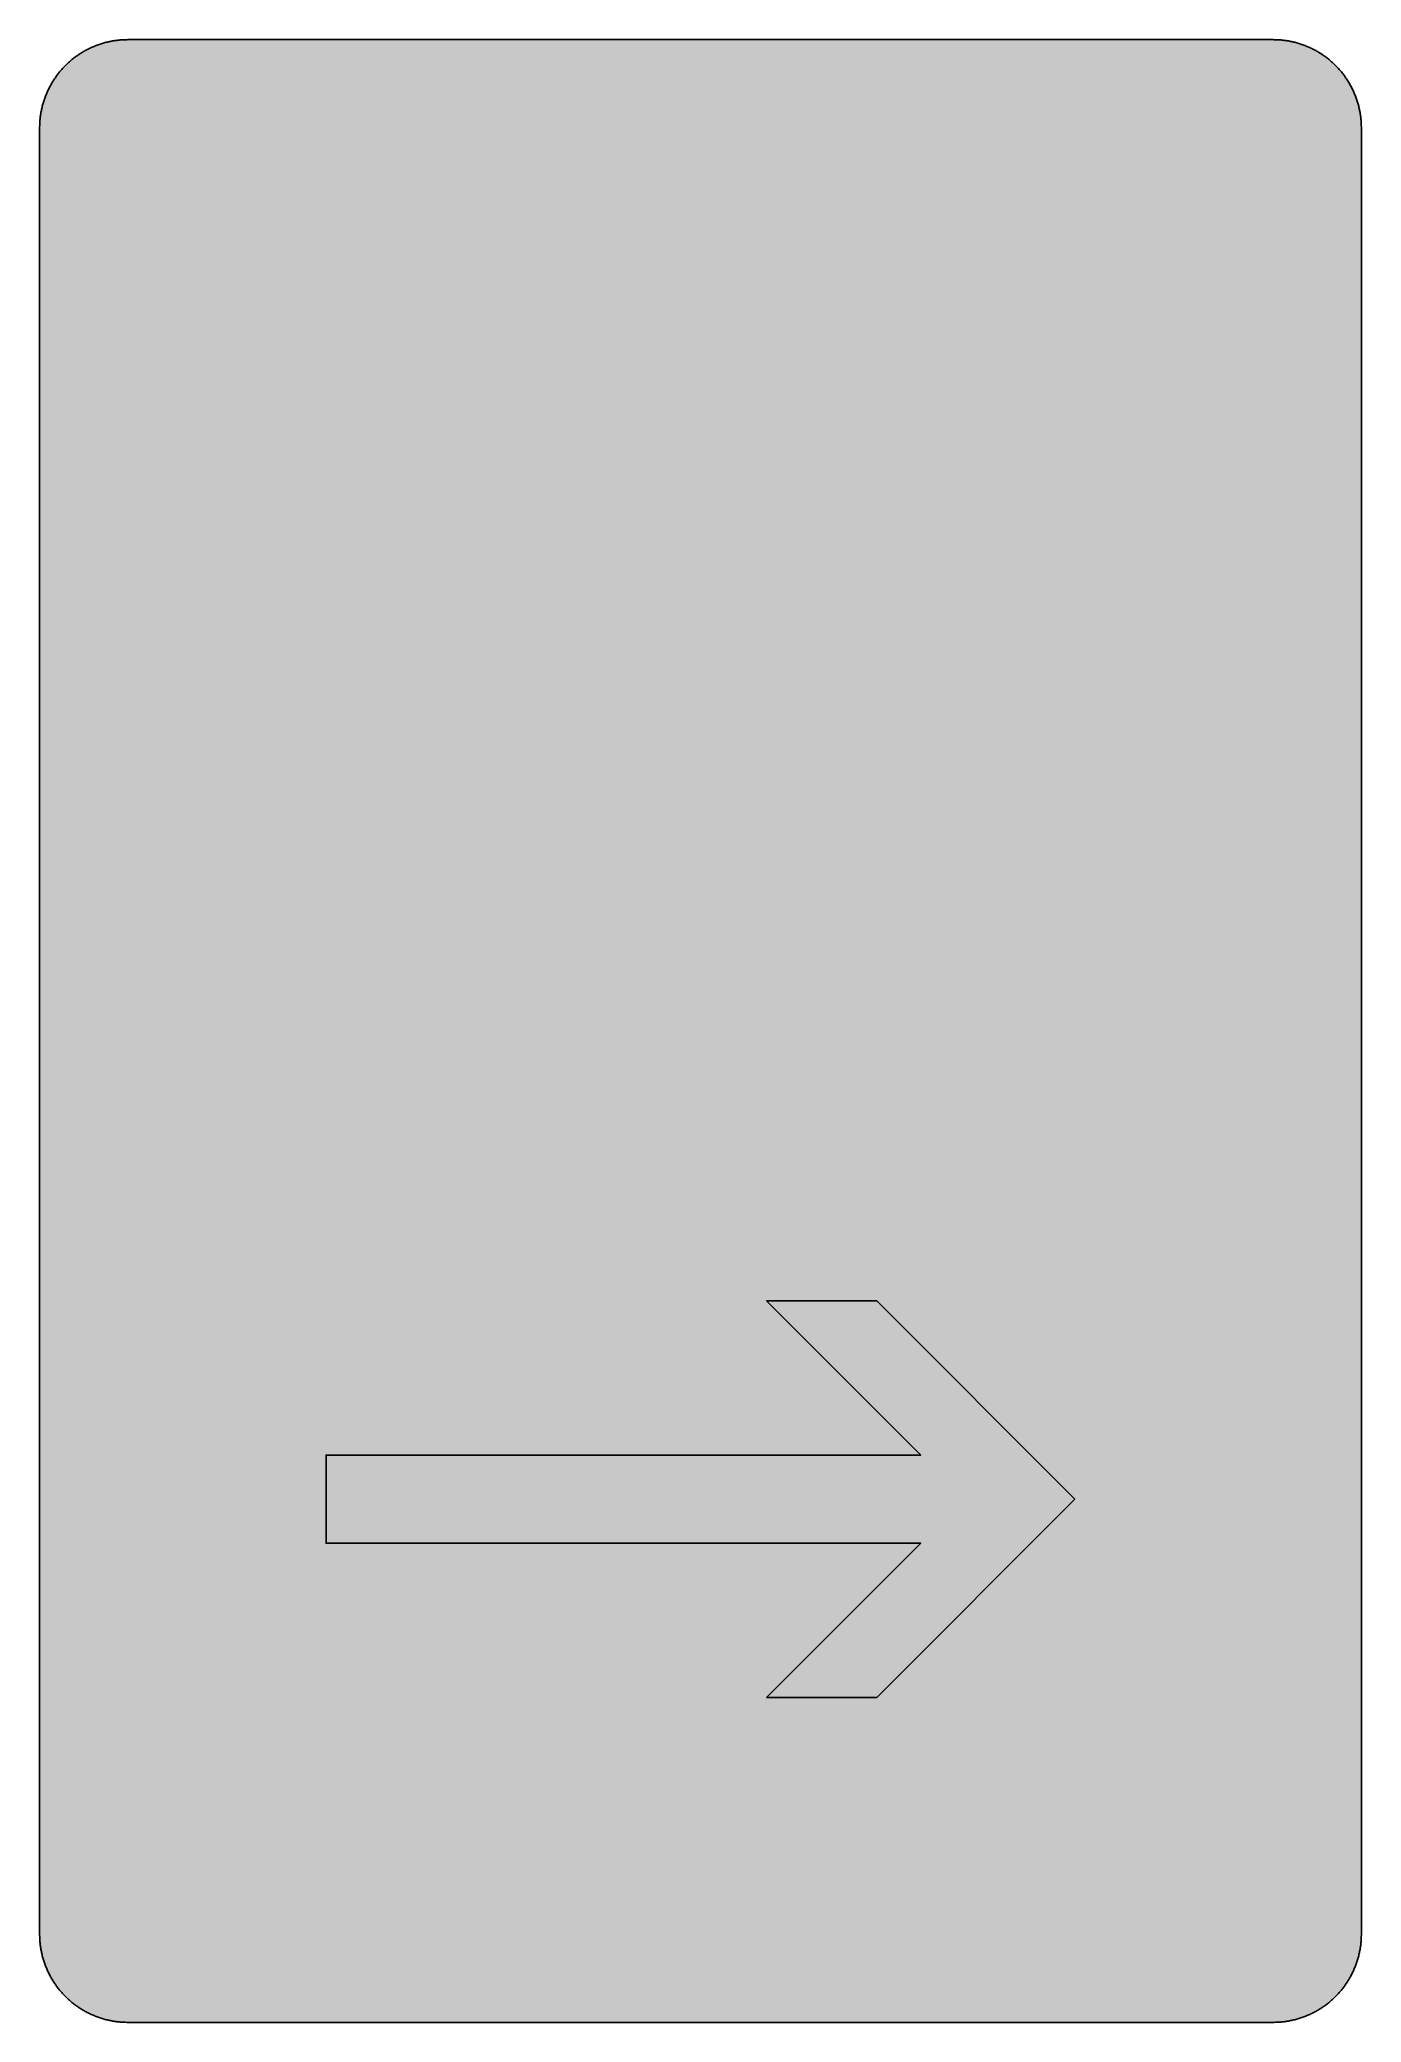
# Model space of a CAD drawing. Header units: millimetres. Extents: x 0 to 212, y 0 to 318.
import ezdxf

# ---------------------------------------------------------------- set-up
doc = ezdxf.new("R2010")
doc.units = ezdxf.units.MM

msp = doc.modelspace()

# ---------------------------------------------------------------- hatches: boundary and pattern name
for color, points in [(40, [(14.1633, 0.0536), (13.9878, 0.0533), (13.8125, 0.0559), (13.6373, 0.061), (13.462, 0.0686), (13.2893, 0.0787), (13.114, 0.0914), (12.9413, 0.1041), (12.7686, 0.1219), (12.5959, 0.1397), (12.4231, 0.16), (12.2504, 0.1829), (12.0777, 0.2057), (11.9075, 0.2337), (11.7373, 0.2616), (11.5672, 0.2921), (11.397, 0.3251), (11.2268, 0.3607), (11.0592, 0.3988), (10.8915, 0.4369), (10.7239, 0.4775), (10.5562, 0.5207), (10.3886, 0.5664), (10.2235, 0.6121), (10.0584, 0.6629), (9.8933, 0.7137), (9.7307, 0.7671), (9.5682, 0.8204), (9.4056, 0.8788), (9.2431, 0.9373), (9.083, 0.9982), (8.923, 1.0617), (8.763, 1.1252), (8.6055, 1.1938), (8.4455, 1.2624), (8.2906, 1.331), (8.1331, 1.4046), (7.9781, 1.4783), (7.8232, 1.5545), (7.6708, 1.6332), (7.5184, 1.7145), (7.366, 1.7958), (7.2161, 1.8796), (7.0663, 1.966), (6.919, 2.0523), (6.7716, 2.1438), (6.6243, 2.2352), (6.4795, 2.3266), (6.3348, 2.4232), (6.19, 2.5197), (6.0477, 2.6187), (5.908, 2.7178), (5.7683, 2.8194), (5.6286, 2.9235), (5.4915, 3.0302), (5.3543, 3.1369), (5.2197, 3.2461), (5.0851, 3.3579), (4.953, 3.4722), (4.8209, 3.5865), (4.6914, 3.7033), (4.5644, 3.8202), (4.4348, 3.9395), (4.3104, 4.0615), (4.1859, 4.1859), (4.0615, 4.3104), (3.9395, 4.4348), (3.8202, 4.5618), (3.7033, 4.6914), (3.5865, 4.8209), (3.4722, 4.953), (3.3579, 5.0851), (3.2487, 5.2197), (3.1369, 5.3543), (3.0302, 5.4915), (2.9235, 5.6286), (2.8194, 5.7683), (2.7178, 5.908), (2.6187, 6.0477), (2.5197, 6.19), (2.4232, 6.3348), (2.3266, 6.477), (2.2352, 6.6243), (2.1438, 6.7691), (2.0523, 6.9164), (1.966, 7.0663), (1.8796, 7.2161), (1.7958, 7.366), (1.7145, 7.5184), (1.6332, 7.6708), (1.5545, 7.8232), (1.4783, 7.9781), (1.4046, 8.1331), (1.331, 8.2906), (1.2598, 8.4455), (1.1913, 8.603), (1.1252, 8.763), (1.0592, 8.923), (0.9982, 9.083), (0.9373, 9.2431), (0.8763, 9.4056), (0.8204, 9.5682), (0.7645, 9.7307), (0.7112, 9.8933), (0.6604, 10.0584), (0.6121, 10.2235), (0.5639, 10.3911), (0.5207, 10.5562), (0.4775, 10.7239), (0.4343, 10.8915), (0.3962, 11.0592), (0.3607, 11.2268), (0.3251, 11.397), (0.2921, 11.5672), (0.2616, 11.7373), (0.2311, 11.9075), (0.2057, 12.0802), (0.1803, 12.2504), (0.1575, 12.4231), (0.1372, 12.5959), (0.1194, 12.7686), (0.1041, 12.9413), (0.0889, 13.1166), (0.0787, 13.2893), (0.0686, 13.4645), (0.061, 13.6373), (0.0559, 13.8125), (0.0508, 13.9878), (0.0508, 14.163), (0.0522, 303.4425), (0.0508, 303.6164), (0.0559, 303.7916), (0.061, 303.9669), (0.0686, 304.1396), (0.0787, 304.3149), (0.0889, 304.4876), (0.1041, 304.6628), (0.1194, 304.8356), (0.1372, 305.0083), (0.1575, 305.181), (0.1803, 305.3537), (0.2057, 305.5239), (0.2311, 305.6966), (0.2616, 305.8668), (0.2921, 306.037), (0.3251, 306.2072), (0.3607, 306.3748), (0.3962, 306.545), (0.4343, 306.7126), (0.4775, 306.8803), (0.5207, 307.0479), (0.5639, 307.213), (0.6121, 307.3781), (0.6604, 307.5432), (0.7112, 307.7083), (0.7645, 307.8734), (0.8204, 308.036), (0.8763, 308.1985), (0.9373, 308.3611), (0.9982, 308.5211), (1.0592, 308.6811), (1.1252, 308.8411), (1.1913, 308.9986), (1.2598, 309.1561), (1.331, 309.3136), (1.4046, 309.4685), (1.4783, 309.626), (1.5545, 309.7784), (1.6332, 309.9333), (1.7145, 310.0857), (1.7958, 310.2356), (1.8796, 310.388), (1.966, 310.5379), (2.0523, 310.6852), (2.1438, 310.8325), (2.2352, 310.9798), (2.3266, 311.1246), (2.4232, 311.2694), (2.5197, 311.4116), (2.6187, 311.5539), (2.7178, 311.6961), (2.8194, 311.8358), (2.9235, 311.9755), (3.0302, 312.1127), (3.1369, 312.2473), (3.2487, 312.3844), (3.3579, 312.5165), (3.4722, 312.6486), (3.5865, 312.7807), (3.7033, 312.9102), (3.8202, 313.0398), (3.9395, 313.1668), (4.0615, 313.2938), (4.1859, 313.4182), (4.3104, 313.5401), (4.4348, 313.6621), (4.5644, 313.784), (4.6914, 313.9008), (4.8209, 314.0177), (4.953, 314.132), (5.0851, 314.2437), (5.2197, 314.3555), (5.3543, 314.4647), (5.4915, 314.5739), (5.6286, 314.6781), (5.7683, 314.7822), (5.908, 314.8838), (6.0477, 314.9854), (6.19, 315.0845), (6.3348, 315.181), (6.4795, 315.275), (6.6243, 315.3689), (6.7716, 315.4604), (6.919, 315.5493), (7.0663, 315.6382), (7.2161, 315.7245), (7.366, 315.8084), (7.5184, 315.8896), (7.6708, 315.9709), (7.8232, 316.0471), (7.9781, 316.1233), (8.1331, 316.1995), (8.2906, 316.2706), (8.4455, 316.3418), (8.6055, 316.4103), (8.763, 316.4789), (8.923, 316.5424), (9.083, 316.6059), (9.2431, 316.6669), (9.4056, 316.7253), (9.5682, 316.7837), (9.7307, 316.8371), (9.8933, 316.8904), (10.0584, 316.9412), (10.2235, 316.992), (10.3886, 317.0377), (10.5562, 317.0834), (10.7239, 317.1266), (10.8915, 317.1673), (11.0592, 317.2079), (11.2268, 317.2435), (11.397, 317.279), (11.5672, 317.312), (11.7373, 317.3425), (11.9075, 317.3705), (12.0777, 317.3984), (12.2504, 317.4213), (12.4231, 317.4441), (12.5959, 317.4644), (12.7686, 317.4822), (12.9413, 317.5), (13.114, 317.5127), (13.2893, 317.5254), (13.462, 317.5356), (13.6373, 317.5432), (13.8125, 317.5483), (13.9878, 317.5508), (14.163, 317.5533), (197.6078, 317.5536), (197.7822, 317.5508), (197.9574, 317.5483), (198.1327, 317.5432), (198.3054, 317.5356), (198.4807, 317.5254), (198.6534, 317.5127), (198.8287, 317.5), (199.0014, 317.4822), (199.1741, 317.4644), (199.3468, 317.4441), (199.5195, 317.4213), (199.6897, 317.3984), (199.8624, 317.3705), (200.0326, 317.3425), (200.2028, 317.312), (200.373, 317.279), (200.5432, 317.2435), (200.7108, 317.2079), (200.8784, 317.1673), (201.0461, 317.1266), (201.2137, 317.0834), (201.3788, 317.0377), (201.5465, 316.992), (201.7116, 316.9412), (201.8767, 316.8904), (202.0392, 316.8371), (202.2018, 316.7837), (202.3643, 316.7253), (202.5269, 316.6669), (202.6869, 316.6059), (202.8469, 316.5424), (203.007, 316.4789), (203.167, 316.4103), (203.3245, 316.3418), (203.4794, 316.2706), (203.6369, 316.1995), (203.7918, 316.1233), (203.9468, 316.0471), (204.0992, 315.9709), (204.2516, 315.8896), (204.404, 315.8084), (204.5538, 315.7245), (204.7037, 315.6382), (204.8535, 315.5493), (205.0009, 315.4604), (205.1456, 315.3689), (205.293, 315.275), (205.4352, 315.181), (205.58, 315.0845), (205.7222, 314.9854), (205.8619, 314.8838), (206.0016, 314.7822), (206.1413, 314.6781), (206.2785, 314.5739), (206.4156, 314.4647), (206.5503, 314.3555), (206.6849, 314.2437), (206.817, 314.132), (206.949, 314.0177), (207.0786, 313.9008), (207.2081, 313.784), (207.3351, 313.6621), (207.4596, 313.5401), (207.584, 313.4182), (207.7085, 313.2938), (207.8304, 313.1668), (207.9498, 313.0398), (208.0666, 312.9102), (208.1835, 312.7807), (208.2978, 312.6486), (208.4121, 312.5165), (208.5238, 312.3844), (208.6331, 312.2473), (208.7397, 312.1127), (208.8464, 311.9755), (208.9506, 311.8358), (209.0522, 311.6961), (209.1512, 311.5539), (209.2503, 311.4116), (209.3468, 311.2694), (209.4433, 311.1246), (209.5348, 310.9798), (209.6262, 310.8325), (209.7176, 310.6852), (209.804, 310.5379), (209.8904, 310.388), (209.9742, 310.2356), (210.0555, 310.0857), (210.1367, 309.9333), (210.2155, 309.7784), (210.2917, 309.626), (210.3653, 309.4685), (210.439, 309.3136), (210.5076, 309.1561), (210.5762, 308.9986), (210.6447, 308.8411), (210.7082, 308.6811), (210.7717, 308.5211), (210.8327, 308.3611), (210.8911, 308.1985), (210.9495, 308.036), (211.0029, 307.8734), (211.0562, 307.7083), (211.107, 307.5432), (211.1578, 307.3781), (211.2035, 307.213), (211.2493, 307.0479), (211.2924, 306.8803), (211.3331, 306.7126), (211.3712, 306.545), (211.4093, 306.3748), (211.4448, 306.2072), (211.4779, 306.037), (211.5083, 305.8668), (211.5363, 305.6966), (211.5642, 305.5239), (211.5871, 305.3537), (211.6099, 305.181), (211.6303, 305.0083), (211.648, 304.8356), (211.6658, 304.6628), (211.6785, 304.4876), (211.6912, 304.3149), (211.7014, 304.1396), (211.709, 303.9669), (211.7141, 303.7916), (211.7166, 303.6164), (211.7166, 303.4411), (211.7189, 14.1647), (211.7166, 13.9878), (211.7141, 13.8125), (211.709, 13.6373), (211.7014, 13.4645), (211.6912, 13.2893), (211.6785, 13.1166), (211.6658, 12.9413), (211.648, 12.7686), (211.6303, 12.5959), (211.6099, 12.4231), (211.5871, 12.2504), (211.5642, 12.0802), (211.5363, 11.9075), (211.5083, 11.7373), (211.4779, 11.5672), (211.4448, 11.397), (211.4093, 11.2268), (211.3712, 11.0592), (211.3331, 10.8915), (211.2924, 10.7239), (211.2493, 10.5562), (211.2035, 10.3911), (211.1578, 10.2235), (211.107, 10.0584), (211.0562, 9.8933), (211.0029, 9.7307), (210.9495, 9.5682), (210.8911, 9.4056), (210.8327, 9.2431), (210.7717, 9.083), (210.7082, 8.923), (210.6447, 8.763), (210.5762, 8.603), (210.5076, 8.4455), (210.439, 8.2906), (210.3653, 8.1331), (210.2917, 7.9781), (210.2155, 7.8232), (210.1367, 7.6708), (210.0555, 7.5184), (209.9742, 7.366), (209.8904, 7.2161), (209.804, 7.0663), (209.7176, 6.9164), (209.6262, 6.7691), (209.5348, 6.6243), (209.4433, 6.477), (209.3468, 6.3348), (209.2503, 6.19), (209.1512, 6.0477), (209.0522, 5.908), (208.9506, 5.7683), (208.8464, 5.6286), (208.7397, 5.4915), (208.6331, 5.3543), (208.5238, 5.2197), (208.4121, 5.0851), (208.2978, 4.953), (208.1835, 4.8209), (208.0666, 4.6914), (207.9498, 4.5618), (207.8304, 4.4348), (207.7085, 4.3104), (207.584, 4.1859), (207.4596, 4.0615), (207.3351, 3.9395), (207.2081, 3.8202), (207.0786, 3.7033), (206.949, 3.5865), (206.817, 3.4722), (206.6849, 3.3579), (206.5503, 3.2461), (206.4156, 3.1369), (206.2785, 3.0302), (206.1413, 2.9235), (206.0016, 2.8194), (205.8619, 2.7178), (205.7222, 2.6187), (205.58, 2.5197), (205.4352, 2.4232), (205.293, 2.3266), (205.1456, 2.2352), (205.0009, 2.1438), (204.8535, 2.0523), (204.7037, 1.966), (204.5538, 1.8796), (204.404, 1.7958), (204.2516, 1.7145), (204.0992, 1.6332), (203.9468, 1.5545), (203.7918, 1.4783), (203.6369, 1.4046), (203.4794, 1.331), (203.3245, 1.2624), (203.167, 1.1938), (203.007, 1.1252), (202.8469, 1.0617), (202.6869, 0.9982), (202.5269, 0.9373), (202.3643, 0.8788), (202.2018, 0.8204), (202.0392, 0.7671), (201.8767, 0.7137), (201.7116, 0.6629), (201.5465, 0.6121), (201.3788, 0.5664), (201.2137, 0.5207), (201.0461, 0.4775), (200.8784, 0.4369), (200.7108, 0.3988), (200.5432, 0.3607), (200.373, 0.3251), (200.2028, 0.2921), (200.0326, 0.2616), (199.8624, 0.2337), (199.6897, 0.2057), (199.5195, 0.1829), (199.3468, 0.16), (199.1741, 0.1397), (199.0014, 0.1219), (198.8287, 0.1041), (198.6534, 0.0914), (198.4807, 0.0787), (198.3054, 0.0686), (198.1327, 0.061), (197.9574, 0.0559), (197.7822, 0.0533), (197.6069, 0.0533)]), (59, [(165.8578, 83.8383), (134.1078, 115.5883), (116.4689, 115.5883), (141.1633, 90.8939), (45.9133, 90.8939), (45.9133, 76.7828), (141.1633, 76.7828), (116.4689, 52.0883), (134.1078, 52.0883)])]:
    msp.add_hatch(color=color).paths.add_polyline_path(points)
h = msp.add_hatch(color=59)
h.paths.add_polyline_path([(14.1633, 3.5814), (13.8887, 3.5839), (13.6169, 3.5941), (13.3477, 3.6119), (13.081, 3.6347), (12.8143, 3.6652), (12.5501, 3.7008), (12.2885, 3.7465), (12.0294, 3.7948), (11.7729, 3.8506), (11.5164, 3.9141), (11.2649, 3.9827), (11.016, 4.0564), (10.7671, 4.1351), (10.5232, 4.2215), (10.2819, 4.3129), (10.0432, 4.412), (9.8069, 4.5161), (9.5733, 4.6228), (9.3447, 4.7371), (9.1186, 4.8565), (8.8951, 4.9809), (8.6741, 5.113), (8.4582, 5.2476), (8.2448, 5.3873), (8.0366, 5.5321), (7.8308, 5.682), (7.6276, 5.8369), (7.4295, 5.9969), (7.2365, 6.1595), (7.046, 6.3297), (6.8605, 6.5024), (6.6777, 6.6802), (6.5024, 6.8605), (6.3271, 7.046), (6.1595, 7.2365), (5.9969, 7.432), (5.8369, 7.6302), (5.682, 7.8308), (5.5321, 8.0366), (5.3873, 8.2448), (5.2451, 8.4582), (5.1105, 8.6741), (4.9809, 8.8951), (4.8565, 9.1186), (4.7371, 9.3447), (4.6228, 9.5758), (4.5136, 9.8069), (4.4094, 10.0432), (4.3129, 10.2819), (4.2215, 10.5232), (4.1351, 10.7696), (4.0538, 11.016), (3.9802, 11.2649), (3.9116, 11.5189), (3.8506, 11.7729), (3.7948, 12.0294), (3.744, 12.2911), (3.7008, 12.5527), (3.6627, 12.8143), (3.6322, 13.081), (3.6093, 13.3502), (3.5916, 13.6195), (3.5814, 13.8913), (3.5789, 14.163), (3.58, 303.4425), (3.5814, 303.7154), (3.5916, 303.9847), (3.6093, 304.2564), (3.6322, 304.5231), (3.6627, 304.7898), (3.7008, 305.054), (3.744, 305.3156), (3.7948, 305.5747), (3.8506, 305.8312), (3.9116, 306.0852), (3.9802, 306.3392), (4.0538, 306.5882), (4.1351, 306.8345), (4.2215, 307.0809), (4.3129, 307.3222), (4.4094, 307.561), (4.5136, 307.7972), (4.6228, 308.0283), (4.7371, 308.2595), (4.8565, 308.4855), (4.9809, 308.7091), (5.1105, 308.9275), (5.2451, 309.1459), (5.3873, 309.3593), (5.5321, 309.5676), (5.682, 309.7733), (5.8369, 309.974), (5.9969, 310.1721), (6.1595, 310.3677), (6.3271, 310.5556), (6.5024, 310.7436), (6.6777, 310.9239), (6.8605, 311.1017), (7.046, 311.2745), (7.2365, 311.4446), (7.4295, 311.6072), (7.6276, 311.7672), (7.8308, 311.9222), (8.0366, 312.072), (8.2448, 312.2168), (8.4582, 312.3565), (8.6741, 312.4911), (8.8951, 312.6232), (9.1186, 312.7477), (9.3447, 312.867), (9.5733, 312.9813), (9.8069, 313.0906), (10.0432, 313.1922), (10.2819, 313.2912), (10.5232, 313.3827), (10.7671, 313.469), (11.016, 313.5478), (11.2649, 313.624), (11.5164, 313.6925), (11.7729, 313.7535), (12.0294, 313.8094), (12.2885, 313.8602), (12.5501, 313.9034), (12.8143, 313.9389), (13.081, 313.9694), (13.3477, 313.9948), (13.6169, 314.01), (13.8887, 314.0202), (14.163, 314.0253), (197.6078, 314.0258), (197.8787, 314.0202), (198.1505, 314.01), (198.4197, 313.9948), (198.689, 313.9694), (198.9557, 313.9389), (199.2173, 313.9034), (199.4789, 313.8602), (199.7405, 313.8094), (199.9971, 313.7535), (200.2511, 313.6925), (200.5051, 313.624), (200.754, 313.5478), (201.0004, 313.469), (201.2467, 313.3827), (201.488, 313.2912), (201.7268, 313.1922), (201.963, 313.0906), (202.1942, 312.9813), (202.4253, 312.867), (202.6514, 312.7477), (202.8749, 312.6232), (203.0959, 312.4911), (203.3118, 312.3565), (203.5251, 312.2168), (203.7334, 312.072), (203.9391, 311.9222), (204.1398, 311.7672), (204.3379, 311.6072), (204.5335, 311.4446), (204.724, 311.2745), (204.9094, 311.1017), (205.0898, 310.9239), (205.2676, 310.7436), (205.4403, 310.5556), (205.6105, 310.3677), (205.773, 310.1721), (205.933, 309.974), (206.088, 309.7733), (206.2378, 309.5676), (206.3826, 309.3593), (206.5223, 309.1459), (206.6569, 308.9275), (206.789, 308.7091), (206.9135, 308.4855), (207.0329, 308.2595), (207.1472, 308.0283), (207.2538, 307.7972), (207.358, 307.561), (207.457, 307.3222), (207.5485, 307.0809), (207.6348, 306.8345), (207.7136, 306.5882), (207.7872, 306.3392), (207.8558, 306.0852), (207.9193, 305.8312), (207.9752, 305.5747), (208.0235, 305.3156), (208.0692, 305.054), (208.1047, 304.7898), (208.1352, 304.5231), (208.1581, 304.2564), (208.1759, 303.9847), (208.186, 303.7154), (208.1911, 303.4411), (208.1911, 14.1647), (208.186, 13.8913), (208.1759, 13.6195), (208.1581, 13.3502), (208.1352, 13.081), (208.1047, 12.8143), (208.0692, 12.5527), (208.0235, 12.2911), (207.9752, 12.0294), (207.9193, 11.7729), (207.8558, 11.5189), (207.7872, 11.2649), (207.7136, 11.016), (207.6348, 10.7696), (207.5485, 10.5232), (207.457, 10.2819), (207.358, 10.0432), (207.2538, 9.8069), (207.1472, 9.5758), (207.0329, 9.3447), (206.9135, 9.1186), (206.789, 8.8951), (206.6569, 8.6741), (206.5223, 8.4582), (206.3826, 8.2448), (206.2378, 8.0366), (206.088, 7.8308), (205.933, 7.6302), (205.773, 7.432), (205.6105, 7.2365), (205.4403, 7.046), (205.2676, 6.8605), (205.0898, 6.6802), (204.9094, 6.5024), (204.724, 6.3297), (204.5335, 6.1595), (204.3379, 5.9969), (204.1398, 5.8369), (203.9391, 5.682), (203.7334, 5.5321), (203.5251, 5.3873), (203.3118, 5.2476), (203.0959, 5.113), (202.8749, 4.9809), (202.6514, 4.8565), (202.4253, 4.7371), (202.1942, 4.6228), (201.963, 4.5161), (201.7268, 4.412), (201.488, 4.3129), (201.2467, 4.2215), (201.0004, 4.1351), (200.754, 4.0564), (200.5051, 3.9827), (200.2511, 3.9141), (199.9971, 3.8506), (199.7405, 3.7948), (199.4789, 3.7465), (199.2173, 3.7008), (198.9557, 3.6652), (198.689, 3.6347), (198.4197, 3.6119), (198.1505, 3.5941), (197.8787, 3.5839), (197.6069, 3.5789)])
h.paths.add_polyline_path([(14.1633, 8.8731), (14.0259, 8.8748), (13.8887, 8.8798), (13.7541, 8.8875), (13.622, 8.9002), (13.4874, 8.9154), (13.3553, 8.9332), (13.2258, 8.9535), (13.0962, 8.9789), (12.9667, 9.0068), (12.8397, 9.0373), (12.7127, 9.0729), (12.5882, 9.1084), (12.4663, 9.1491), (12.3419, 9.1923), (12.2225, 9.238), (12.1031, 9.2888), (11.9837, 9.3396), (11.8694, 9.3929), (11.7526, 9.4513), (11.6408, 9.5098), (11.5291, 9.5733), (11.4198, 9.6368), (11.3106, 9.7053), (11.2039, 9.7765), (11.0998, 9.8476), (10.9957, 9.9238), (10.8966, 10), (10.7975, 10.0787), (10.6985, 10.1625), (10.6045, 10.2464), (10.5105, 10.3327), (10.4216, 10.4216), (10.3327, 10.5131), (10.2464, 10.6045), (10.16, 10.701), (10.0787, 10.7975), (10, 10.8966), (9.9212, 10.9982), (9.8476, 11.0998), (9.7739, 11.2039), (9.7053, 11.3106), (9.6368, 11.4198), (9.5707, 11.5291), (9.5098, 11.6408), (9.4488, 11.7551), (9.3929, 11.8694), (9.337, 11.9863), (9.2862, 12.1031), (9.238, 12.2225), (9.1923, 12.3444), (9.1491, 12.4663), (9.1084, 12.5908), (9.0703, 12.7152), (9.0373, 12.8397), (9.0068, 12.9692), (8.9789, 13.0962), (8.9535, 13.2258), (8.9306, 13.3579), (8.9129, 13.4899), (8.8976, 13.622), (8.8849, 13.7566), (8.8773, 13.8913), (8.8722, 14.0259), (8.8697, 14.163), (8.8717, 303.4425), (8.8722, 303.5783), (8.8773, 303.7129), (8.8849, 303.8475), (8.8976, 303.9821), (8.9129, 304.1142), (8.9306, 304.2463), (8.9535, 304.3784), (8.9789, 304.5079), (9.0068, 304.6349), (9.0373, 304.7644), (9.0703, 304.8889), (9.1084, 305.0134), (9.1491, 305.1378), (9.1923, 305.2597), (9.238, 305.3817), (9.2862, 305.501), (9.337, 305.6179), (9.3929, 305.7347), (9.4488, 305.849), (9.5098, 305.9633), (9.5707, 306.0751), (9.6368, 306.1843), (9.7053, 306.2935), (9.7739, 306.4002), (9.8476, 306.5043), (9.9212, 306.6059), (10, 306.7075), (10.0787, 306.8066), (10.16, 306.9031), (10.2464, 306.9996), (10.3327, 307.0911), (10.4216, 307.1825), (10.5105, 307.2714), (10.6045, 307.3578), (10.6985, 307.4416), (10.7975, 307.5254), (10.8966, 307.6042), (10.9957, 307.6804), (11.0998, 307.7566), (11.2039, 307.8277), (11.3106, 307.8988), (11.4198, 307.9674), (11.5291, 308.0309), (11.6408, 308.0944), (11.7526, 308.1528), (11.8694, 308.2112), (11.9837, 308.2646), (12.1031, 308.3179), (12.2225, 308.3662), (12.3419, 308.4119), (12.4663, 308.4551), (12.5882, 308.4957), (12.7127, 308.5313), (12.8397, 308.5668), (12.9667, 308.5973), (13.0962, 308.6252), (13.2258, 308.6506), (13.3553, 308.671), (13.4874, 308.6913), (13.622, 308.7065), (13.7541, 308.7167), (13.8887, 308.7268), (14.0259, 308.7319), (14.163, 308.7319), (197.6078, 308.7342), (197.7441, 308.7319), (197.8787, 308.7268), (198.0133, 308.7167), (198.1479, 308.7065), (198.28, 308.6913), (198.4121, 308.671), (198.5442, 308.6506), (198.6737, 308.6252), (198.8007, 308.5973), (198.9303, 308.5668), (199.0547, 308.5313), (199.1792, 308.4957), (199.3036, 308.4551), (199.4256, 308.4119), (199.5475, 308.3662), (199.6669, 308.3179), (199.7837, 308.2646), (199.9005, 308.2112), (200.0148, 308.1528), (200.1291, 308.0944), (200.2409, 308.0309), (200.3501, 307.9674), (200.4593, 307.8988), (200.566, 307.8277), (200.6702, 307.7566), (200.7718, 307.6804), (200.8734, 307.6042), (200.9724, 307.5254), (201.0689, 307.4416), (201.1655, 307.3578), (201.2569, 307.2714), (201.3483, 307.1825), (201.4372, 307.0911), (201.5236, 306.9996), (201.6074, 306.9031), (201.6912, 306.8066), (201.77, 306.7075), (201.8462, 306.6059), (201.9224, 306.5043), (201.9935, 306.4002), (202.0646, 306.2935), (202.1332, 306.1843), (202.1967, 306.0751), (202.2602, 305.9633), (202.3186, 305.849), (202.377, 305.7347), (202.4304, 305.6179), (202.4812, 305.501), (202.532, 305.3817), (202.5777, 305.2597), (202.6209, 305.1378), (202.6615, 305.0134), (202.6971, 304.8889), (202.7326, 304.7644), (202.7631, 304.6349), (202.7911, 304.5079), (202.8165, 304.3784), (202.8368, 304.2463), (202.8546, 304.1142), (202.8698, 303.9821), (202.8825, 303.8475), (202.8901, 303.7129), (202.8952, 303.5783), (202.8977, 303.4411), (202.8994, 14.1647), (202.8952, 14.0259), (202.8901, 13.8913), (202.8825, 13.7566), (202.8698, 13.622), (202.8546, 13.4899), (202.8368, 13.3579), (202.8165, 13.2258), (202.7911, 13.0962), (202.7631, 12.9692), (202.7326, 12.8397), (202.6971, 12.7152), (202.6615, 12.5908), (202.6209, 12.4663), (202.5777, 12.3444), (202.532, 12.2225), (202.4812, 12.1031), (202.4304, 11.9863), (202.377, 11.8694), (202.3186, 11.7551), (202.2602, 11.6408), (202.1967, 11.5291), (202.1332, 11.4198), (202.0646, 11.3106), (201.9935, 11.2039), (201.9224, 11.0998), (201.8462, 10.9982), (201.77, 10.8966), (201.6912, 10.7975), (201.6074, 10.701), (201.5236, 10.6045), (201.4372, 10.5131), (201.3483, 10.4216), (201.2569, 10.3327), (201.1655, 10.2464), (201.0689, 10.1625), (200.9724, 10.0787), (200.8734, 10), (200.7718, 9.9238), (200.6702, 9.8476), (200.566, 9.7765), (200.4593, 9.7053), (200.3501, 9.6368), (200.2409, 9.5733), (200.1291, 9.5098), (200.0148, 9.4513), (199.9005, 9.3929), (199.7837, 9.3396), (199.6669, 9.2888), (199.5475, 9.238), (199.4256, 9.1923), (199.3036, 9.1491), (199.1792, 9.1084), (199.0547, 9.0729), (198.9303, 9.0373), (198.8007, 9.0068), (198.6737, 8.9789), (198.5442, 8.9535), (198.4121, 8.9332), (198.28, 8.9154), (198.1479, 8.9002), (198.0133, 8.8875), (197.8787, 8.8798), (197.7441, 8.8748), (197.6069, 8.8722)], flags=16)
h = msp.add_hatch(color=59)
h.paths.add_polyline_path([(141.1633, 259.3453), (171.734, 257.4339), (171.798, 257.429), (171.8615, 257.4214), (171.9275, 257.4163), (171.991, 257.4061), (172.0545, 257.3985), (172.118, 257.3884), (172.1815, 257.3757), (172.2425, 257.363), (172.306, 257.3503), (172.3669, 257.335), (172.4304, 257.3172), (172.4914, 257.302), (172.5524, 257.2842), (172.6108, 257.2639), (172.6717, 257.2436), (172.7302, 257.2233), (172.7911, 257.2004), (172.8495, 257.1775), (172.9054, 257.1521), (172.9638, 257.1267), (173.0223, 257.1013), (173.0781, 257.0734), (173.134, 257.0455), (173.1899, 257.015), (173.2432, 256.9845), (173.2991, 256.954), (173.3525, 256.921), (173.4058, 256.888), (173.4566, 256.855), (173.5099, 256.8194), (173.5607, 256.7838), (173.6115, 256.7483), (173.6623, 256.7102), (173.7106, 256.6721), (173.7589, 256.6314), (173.8071, 256.5908), (173.8554, 256.5502), (173.9011, 256.5095), (173.9468, 256.4663), (173.9925, 256.4206), (174.0357, 256.3774), (174.0789, 256.3317), (174.1221, 256.286), (174.1627, 256.2403), (174.2059, 256.192), (174.244, 256.1438), (174.2846, 256.093), (174.3227, 256.0447), (174.3608, 255.9939), (174.3964, 255.9431), (174.4345, 255.8898), (174.4675, 255.8364), (174.5031, 255.7831), (174.5361, 255.7297), (174.5691, 255.6739), (174.5996, 255.618), (174.6301, 255.5621), (174.6606, 255.5062), (174.6885, 255.4478), (174.7164, 255.3894), (174.7418, 255.331), (174.7672, 255.2725), (174.7926, 255.2116), (174.8155, 255.1506), (182.5985, 234.4), (182.626, 234.3252), (182.6514, 234.249), (182.6793, 234.1753), (182.7047, 234.1016), (182.7301, 234.0254), (182.7581, 233.9518), (182.7809, 233.8756), (182.8063, 233.7994), (182.8317, 233.7257), (182.8546, 233.6495), (182.8775, 233.5733), (182.9003, 233.4997), (182.9232, 233.4235), (182.946, 233.3473), (182.9664, 233.2711), (182.9892, 233.1949), (183.0095, 233.1187), (183.0299, 233.0425), (183.0502, 232.9663), (183.0705, 232.8901), (183.0883, 232.8113), (183.1061, 232.7351), (183.1264, 232.6589), (183.1442, 232.5827), (183.1594, 232.504), (183.1772, 232.4278), (183.1924, 232.349), (183.2102, 232.2728), (183.2254, 232.1941), (183.2407, 232.1179), (183.2559, 232.0392), (183.2686, 231.963), (183.2839, 231.8842), (183.2966, 231.808), (183.3093, 231.7293), (183.322, 231.6505), (183.3347, 231.5718), (183.3448, 231.4956), (183.3575, 231.4169), (183.3677, 231.3381), (183.3778, 231.2594), (183.388, 231.1806), (183.3982, 231.1019), (183.4058, 231.0257), (183.4159, 230.947), (183.4236, 230.8682), (183.4312, 230.7895), (183.4388, 230.7107), (183.4464, 230.632), (183.4515, 230.5533), (183.4591, 230.4745), (183.4642, 230.3958), (183.4693, 230.3145), (183.4744, 230.2358), (183.4769, 230.157), (183.482, 230.0783), (183.4845, 229.9995), (183.4871, 229.9208), (183.4896, 229.8421), (183.4921, 229.7608), (183.4921, 229.682), (183.4947, 229.6033), (183.4947, 229.5246), (183.4947, 229.4458), (183.4967, 209.9564), (183.4947, 209.865), (183.4896, 209.7735), (183.4845, 209.6846), (183.4769, 209.5932), (183.4667, 209.5068), (183.454, 209.4179), (183.4413, 209.3316), (183.4236, 209.2452), (183.4058, 209.1588), (183.3855, 209.0725), (183.3626, 208.9887), (183.3372, 208.9048), (183.3093, 208.8236), (183.2813, 208.7423), (183.2508, 208.661), (183.2178, 208.5823), (183.1848, 208.5035), (183.1467, 208.4248), (183.1086, 208.3486), (183.0705, 208.2724), (183.0273, 208.1987), (182.9841, 208.1251), (182.941, 208.0539), (182.8927, 207.9828), (182.8444, 207.9117), (182.7936, 207.8431), (182.7428, 207.7771), (182.6895, 207.711), (182.6362, 207.6475), (182.5803, 207.584), (182.5219, 207.5205), (182.4634, 207.4596), (182.4025, 207.4012), (182.339, 207.3427), (182.2755, 207.2869), (182.212, 207.2335), (182.1459, 207.1802), (182.0774, 207.1268), (182.0088, 207.0786), (181.9402, 207.0303), (181.8691, 206.9821), (181.798, 206.9389), (181.7243, 206.8957), (181.6481, 206.8525), (181.5744, 206.8144), (181.4982, 206.7763), (181.4195, 206.7382), (181.3408, 206.7052), (181.262, 206.6722), (181.1807, 206.6417), (181.0995, 206.6138), (181.0156, 206.5858), (180.9344, 206.5604), (180.8505, 206.5376), (180.7642, 206.5172), (180.6778, 206.4995), (180.5915, 206.4817), (180.5051, 206.469), (180.4162, 206.4563), (180.3273, 206.4461), (180.2384, 206.4385), (180.1495, 206.4309), (180.0581, 206.4283), (179.9666, 206.4283), (178.205, 206.4286), (178.2013, 206.6239), (178.1988, 206.822), (178.1937, 207.0176), (178.1835, 207.2132), (178.1734, 207.4113), (178.1607, 207.6069), (178.1454, 207.8025), (178.1251, 207.9955), (178.1048, 208.1911), (178.0819, 208.3841), (178.0565, 208.5772), (178.0286, 208.7702), (178.0007, 208.9633), (177.9676, 209.1563), (177.9321, 209.3468), (177.8965, 209.5373), (177.8559, 209.7278), (177.8152, 209.9183), (177.7721, 210.1088), (177.7263, 210.2968), (177.6755, 210.4847), (177.6273, 210.6727), (177.5739, 210.8581), (177.5181, 211.0435), (177.4596, 211.2289), (177.4012, 211.4144), (177.3377, 211.5972), (177.2742, 211.7801), (177.2082, 211.9605), (177.1396, 212.1433), (177.0685, 212.3237), (176.9948, 212.5015), (176.9212, 212.6793), (176.8424, 212.8571), (176.7637, 213.0349), (176.6824, 213.2101), (176.5986, 213.3854), (176.5122, 213.5581), (176.4233, 213.7308), (176.3344, 213.901), (176.243, 214.0737), (176.1465, 214.2414), (176.0499, 214.409), (175.9534, 214.5767), (175.8518, 214.7443), (175.7477, 214.9094), (175.6435, 215.072), (175.5369, 215.2345), (175.4276, 215.3945), (175.3184, 215.5546), (175.2041, 215.7146), (175.0898, 215.8721), (174.973, 216.027), (174.8536, 216.1819), (174.7317, 216.3369), (174.6098, 216.4867), (174.4853, 216.6391), (174.3583, 216.789), (174.2288, 216.9363), (174.0967, 217.0811), (173.9646, 217.2259), (173.83, 217.3707), (173.6928, 217.5129), (173.5557, 217.6526), (173.4134, 217.7923), (173.2712, 217.9269), (173.1289, 218.0615), (172.9842, 218.1962), (172.8368, 218.3257), (172.6895, 218.4552), (172.5397, 218.5822), (172.3898, 218.7067), (172.2374, 218.8312), (172.085, 218.9505), (171.9301, 219.0699), (171.7751, 219.1868), (171.6176, 219.3011), (171.4576, 219.4154), (171.2976, 219.5271), (171.1376, 219.6338), (170.975, 219.743), (170.8099, 219.8472), (170.6448, 219.9488), (170.4797, 220.0504), (170.3121, 220.1494), (170.1444, 220.2459), (169.9743, 220.3399), (169.8041, 220.4314), (169.6339, 220.5228), (169.4612, 220.6092), (169.2885, 220.6955), (169.1132, 220.7793), (168.9379, 220.8606), (168.7601, 220.9419), (168.5823, 221.0181), (168.4045, 221.0943), (168.2242, 221.168), (168.0439, 221.2365), (167.8635, 221.3051), (167.6832, 221.3737), (167.5003, 221.4372), (167.3149, 221.4982), (167.132, 221.5591), (166.9466, 221.615), (166.7612, 221.6709), (166.5732, 221.7242), (166.3878, 221.775), (166.1998, 221.8233), (166.0093, 221.869), (165.8214, 221.9147), (165.6309, 221.9554), (165.4404, 221.9935), (165.2499, 222.0316), (165.0594, 222.0671), (164.8663, 222.0976), (164.6733, 222.1281), (164.4802, 222.156), (164.2872, 222.1814), (164.0916, 222.2043), (163.8986, 222.2246), (163.703, 222.2424), (163.5074, 222.2576), (163.3118, 222.2729), (163.1163, 222.283), (162.9207, 222.2906), (162.7226, 222.2983), (162.527, 222.3008), (162.3289, 222.3033), (162.1307, 222.3008), (161.9352, 222.2983), (161.737, 222.2906), (161.5415, 222.283), (161.3459, 222.2729), (161.1503, 222.2576), (160.9547, 222.2424), (160.7591, 222.2246), (160.5661, 222.2043), (160.3705, 222.1814), (160.1775, 222.156), (159.9844, 222.1281), (159.7914, 222.0976), (159.6009, 222.0671), (159.4079, 222.0316), (159.2174, 221.9935), (159.0269, 221.9554), (158.8364, 221.9147), (158.6484, 221.869), (158.4604, 221.8233), (158.2725, 221.775), (158.0845, 221.7242), (157.8991, 221.6709), (157.7111, 221.615), (157.5283, 221.5591), (157.3428, 221.4982), (157.16, 221.4372), (156.9771, 221.3737), (156.7942, 221.3051), (156.6139, 221.2365), (156.4335, 221.168), (156.2532, 221.0943), (156.0754, 221.0181), (155.8976, 220.9419), (155.7223, 220.8606), (155.5471, 220.7793), (155.3718, 220.6955), (155.1991, 220.6092), (155.0264, 220.5228), (154.8536, 220.4314), (154.6835, 220.3399), (154.5133, 220.2459), (154.3456, 220.1494), (154.178, 220.0504), (154.0129, 219.9488), (153.8478, 219.8472), (153.6852, 219.743), (153.5227, 219.6338), (153.3601, 219.5271), (153.2001, 219.4154), (153.0426, 219.3011), (152.8851, 219.1868), (152.7277, 219.0699), (152.5727, 218.9505), (152.4203, 218.8312), (152.2679, 218.7067), (152.1181, 218.5822), (151.9682, 218.4552), (151.8209, 218.3257), (151.6736, 218.1962), (151.5288, 218.0615), (151.3865, 217.9269), (151.2443, 217.7923), (151.1046, 217.6526), (150.9649, 217.5129), (150.8277, 217.3707), (150.6931, 217.2259), (150.561, 217.0811), (150.429, 216.9363), (150.302, 216.789), (150.175, 216.6391), (150.048, 216.4867), (149.926, 216.3369), (149.8041, 216.1819), (149.6847, 216.027), (149.5679, 215.8721), (149.4536, 215.7146), (149.3418, 215.5546), (149.2301, 215.3945), (149.1209, 215.2345), (149.0142, 215.072), (148.91, 214.9094), (148.8059, 214.7443), (148.7068, 214.5767), (148.6078, 214.409), (148.5113, 214.2414), (148.4173, 214.0737), (148.3233, 213.901), (148.2344, 213.7308), (148.1455, 213.5581), (148.0591, 213.3854), (147.9753, 213.2101), (147.894, 213.0349), (147.8153, 212.8571), (147.7366, 212.6793), (147.6629, 212.5015), (147.5892, 212.3237), (147.5181, 212.1433), (147.4495, 211.9605), (147.3835, 211.7801), (147.32, 211.5972), (147.2565, 211.4144), (147.1981, 211.2289), (147.1397, 211.0435), (147.0838, 210.8581), (147.033, 210.6727), (146.9822, 210.4847), (146.9314, 210.2968), (146.8857, 210.1088), (146.8425, 209.9183), (146.8018, 209.7278), (146.7612, 209.5373), (146.7256, 209.3468), (146.6901, 209.1563), (146.6571, 208.9633), (146.6266, 208.7702), (146.6012, 208.5772), (146.5758, 208.3841), (146.5529, 208.1911), (146.5326, 207.9955), (146.5123, 207.8025), (146.497, 207.6069), (146.4843, 207.4113), (146.4742, 207.2132), (146.464, 207.0176), (146.4589, 206.822), (146.4539, 206.6239), (146.4539, 206.4283), (82.955, 206.4286), (82.9513, 206.6519), (82.9462, 206.8754), (82.9386, 207.0989), (82.9285, 207.3224), (82.9132, 207.5459), (82.898, 207.7669), (82.8777, 207.9904), (82.8523, 208.2114), (82.8269, 208.4299), (82.7964, 208.6508), (82.7659, 208.8693), (82.7303, 209.0877), (82.6897, 209.3062), (82.6491, 209.5246), (82.6033, 209.7405), (82.5576, 209.9539), (82.5068, 210.1698), (82.4535, 210.3831), (82.3976, 210.5965), (82.3366, 210.8073), (82.2757, 211.0181), (82.2096, 211.2289), (82.1436, 211.4372), (82.0725, 211.6455), (81.9988, 211.8538), (81.9226, 212.0595), (81.8413, 212.2627), (81.7601, 212.4659), (81.6762, 212.6691), (81.5873, 212.8698), (81.4984, 213.0704), (81.4045, 213.2686), (81.3079, 213.4641), (81.2089, 213.6623), (81.1098, 213.8553), (81.0057, 214.0483), (80.899, 214.2414), (80.7898, 214.4319), (80.678, 214.6198), (80.5612, 214.8078), (80.4443, 214.9932), (80.325, 215.1761), (80.203, 215.359), (80.0786, 215.5393), (79.9516, 215.7197), (79.8195, 215.8975), (79.6874, 216.0727), (79.5528, 216.248), (79.4156, 216.4207), (79.2734, 216.5909), (79.1312, 216.7585), (78.9864, 216.9262), (78.8391, 217.0913), (78.6892, 217.2538), (78.5368, 217.4164), (78.3819, 217.5739), (78.2244, 217.7313), (78.0644, 217.8863), (77.9018, 218.0412), (77.7392, 218.1911), (77.5716, 218.3409), (77.4014, 218.4883), (77.2312, 218.633), (77.0585, 218.7753), (141.1633, 218.7758)])
h.paths.add_polyline_path([(153.5105, 235.5328), (153.5105, 253.1717), (171.3357, 252.0565), (171.3662, 252.0518), (171.3992, 252.0493), (171.4322, 252.0467), (171.4627, 252.0417), (171.4957, 252.0391), (171.5262, 252.034), (171.5592, 252.0264), (171.5897, 252.0213), (171.6202, 252.0137), (171.6532, 252.0061), (171.6837, 251.9985), (171.7142, 251.9909), (171.7446, 251.9807), (171.7751, 251.9705), (171.8031, 251.9604), (171.8335, 251.9502), (171.864, 251.9401), (171.892, 251.9274), (171.9224, 251.9147), (171.9504, 251.902), (171.9783, 251.8893), (172.0063, 251.8766), (172.0367, 251.8613), (172.0621, 251.8486), (172.0901, 251.8334), (172.118, 251.8156), (172.1434, 251.8004), (172.1714, 251.7851), (172.1968, 251.7673), (172.2247, 251.7496), (172.2501, 251.7318), (172.2755, 251.714), (172.2984, 251.6937), (172.3238, 251.6759), (172.3492, 251.6556), (172.372, 251.6353), (172.3949, 251.6149), (172.4203, 251.5946), (172.4431, 251.5718), (172.4635, 251.5514), (172.4863, 251.5286), (172.5092, 251.5057), (172.5295, 251.4829), (172.5498, 251.46), (172.5701, 251.4346), (172.5905, 251.4117), (172.6108, 251.3863), (172.6311, 251.3609), (172.6489, 251.3355), (172.6667, 251.3101), (172.6844, 251.2847), (172.7022, 251.2593), (172.72, 251.2314), (172.7378, 251.2035), (172.753, 251.1755), (172.7683, 251.1476), (172.7835, 251.1196), (172.7987, 251.0917), (172.814, 251.0638), (172.8267, 251.0333), (172.8394, 251.0053), (172.8521, 250.9749), (172.8648, 250.9444), (172.8775, 250.9139), (178.7909, 235.1483), (178.7931, 235.138), (178.7957, 235.1278), (178.8008, 235.1202), (178.8033, 235.11), (178.8058, 235.0999), (178.8084, 235.0897), (178.8135, 235.0821), (178.816, 235.0719), (178.8185, 235.0618), (178.8211, 235.0541), (178.8236, 235.044), (178.8287, 235.0338), (178.8312, 235.0237), (178.8338, 235.016), (178.8363, 235.0059), (178.8389, 234.9957), (178.8414, 234.9856), (178.8439, 234.9779), (178.8465, 234.9678), (178.849, 234.9576), (178.8516, 234.9475), (178.8541, 234.9398), (178.8566, 234.9297), (178.8566, 234.9195), (178.8592, 234.9094), (178.8617, 234.8992), (178.8643, 234.8916), (178.8668, 234.8814), (178.8668, 234.8713), (178.8693, 234.8611), (178.8719, 234.8509), (178.8744, 234.8408), (178.8744, 234.8332), (178.877, 234.823), (178.8795, 234.8128), (178.8795, 234.8027), (178.882, 234.7925), (178.882, 234.7824), (178.8846, 234.7747), (178.8846, 234.7646), (178.8871, 234.7544), (178.8871, 234.7443), (178.8897, 234.7341), (178.8897, 234.7239), (178.8922, 234.7138), (178.8922, 234.7062), (178.8922, 234.696), (178.8947, 234.6858), (178.8947, 234.6757), (178.8947, 234.6655), (178.8973, 234.6554), (178.8973, 234.6452), (178.8973, 234.635), (178.8973, 234.6249), (178.8998, 234.6173), (178.8998, 234.6071), (178.8998, 234.5969), (178.8998, 234.5868), (178.8998, 234.5766), (178.8998, 234.5665), (178.8998, 234.5563), (178.8998, 234.5461), (178.9024, 234.536), (178.9024, 234.5258), (178.8998, 234.4801), (178.8998, 234.4369), (178.8973, 234.3912), (178.8922, 234.3455), (178.8871, 234.3023), (178.882, 234.2591), (178.8744, 234.2134), (178.8643, 234.1702), (178.8566, 234.1296), (178.8465, 234.0864), (178.8338, 234.0432), (178.8211, 234.0026), (178.8084, 233.9619), (178.7931, 233.9213), (178.7779, 233.8807), (178.7627, 233.84), (178.7449, 233.8019), (178.7271, 233.7613), (178.7093, 233.7232), (178.689, 233.6851), (178.6687, 233.6495), (178.6458, 233.6114), (178.623, 233.5759), (178.6001, 233.5403), (178.5747, 233.5047), (178.5518, 233.4717), (178.5239, 233.4387), (178.4985, 233.4057), (178.4706, 233.3727), (178.4426, 233.3396), (178.4147, 233.3092), (178.3842, 233.2787), (178.3537, 233.2507), (178.3232, 233.2203), (178.2928, 233.1923), (178.2597, 233.1644), (178.2267, 233.139), (178.1937, 233.1136), (178.1581, 233.0882), (178.1226, 233.0653), (178.087, 233.0399), (178.0515, 233.0171), (178.0159, 232.9967), (177.9778, 232.9764), (177.9397, 232.9561), (177.9016, 232.9358), (177.8635, 232.918), (177.8229, 232.9028), (177.7848, 232.885), (177.7441, 232.8697), (177.7035, 232.8545), (177.6628, 232.8418), (177.6197, 232.8291), (177.579, 232.8189), (177.5358, 232.8088), (177.4927, 232.7986), (177.4495, 232.791), (177.4063, 232.7834), (177.3631, 232.7783), (177.3174, 232.7732), (177.2742, 232.7681), (177.2285, 232.7656), (177.1828, 232.7631), (177.1371, 232.7631), (177.1244, 232.7631), (177.1117, 232.7631), (177.099, 232.7631), (177.0863, 232.7631), (177.0736, 232.7631), (177.0609, 232.7656), (177.0482, 232.7656), (177.0329, 232.7656), (177.0202, 232.7681), (177.0075, 232.7681), (176.9948, 232.7681), (176.9821, 232.7707), (176.9694, 232.7707), (176.9567, 232.7732), (176.944, 232.7732), (176.9313, 232.7758)], flags=16)
edge = h.paths.add_edge_path(flags=16)
edge.add_line((149.9828, 206.4286), (149.9845, 206.7458))
edge.add_line((149.9845, 206.7458), (149.9972, 207.0633))
edge.add_line((149.9972, 207.0633), (150.0175, 207.3783))
edge.add_line((150.0175, 207.3783), (150.0454, 207.6907))
edge.add_line((150.0454, 207.6907), (150.081, 208.0006))
edge.add_line((150.081, 208.0006), (150.1242, 208.3079))
edge.add_line((150.1242, 208.3079), (150.175, 208.6127))
edge.add_line((150.175, 208.6127), (150.2334, 208.915))
edge.add_line((150.2334, 208.915), (150.2969, 209.2147))
edge.add_line((150.2969, 209.2147), (150.3705, 209.5119))
edge.add_line((150.3705, 209.5119), (150.4493, 209.8065))
edge.add_line((150.4493, 209.8065), (150.5356, 210.0986))
edge.add_line((150.5356, 210.0986), (150.6296, 210.3882))
edge.add_line((150.6296, 210.3882), (150.7312, 210.6727))
edge.add_line((150.7312, 210.6727), (150.8379, 210.9546))
edge.add_line((150.8379, 210.9546), (150.9522, 211.234))
edge.add_line((150.9522, 211.234), (151.0716, 211.5083))
edge.add_line((151.0716, 211.5083), (151.1986, 211.7801))
edge.add_line((151.1986, 211.7801), (151.3332, 212.0494))
edge.add_line((151.3332, 212.0494), (151.4729, 212.3135))
edge.add_line((151.4729, 212.3135), (151.6177, 212.5726))
edge.add_line((151.6177, 212.5726), (151.7701, 212.8291))
edge.add_line((151.7701, 212.8291), (151.9276, 213.0831))
edge.add_line((151.9276, 213.0831), (152.0901, 213.3295))
edge.add_line((152.0901, 213.3295), (152.2603, 213.5759))
edge.add_line((152.2603, 213.5759), (152.4356, 213.8147))
edge.add_line((152.4356, 213.8147), (152.6159, 214.0509))
edge.add_line((152.6159, 214.0509), (152.8013, 214.282))
edge.add_line((152.8013, 214.282), (152.9918, 214.5081))
edge.add_line((152.9918, 214.5081), (153.1899, 214.7291))
edge.add_line((153.1899, 214.7291), (153.3906, 214.945))
edge.add_line((153.3906, 214.945), (153.5989, 215.1583))
edge.add_line((153.5989, 215.1583), (153.8097, 215.3641))
edge.add_line((153.8097, 215.3641), (154.0281, 215.5673))
edge.add_line((154.0281, 215.5673), (154.2491, 215.7628))
edge.add_line((154.2491, 215.7628), (154.4752, 215.9559))
edge.add_line((154.4752, 215.9559), (154.7063, 216.1413))
edge.add_line((154.7063, 216.1413), (154.9425, 216.3216))
edge.add_line((154.9425, 216.3216), (155.1813, 216.4969))
edge.add_line((155.1813, 216.4969), (155.4251, 216.6645))
edge.add_line((155.4251, 216.6645), (155.6741, 216.8296))
edge.add_line((155.6741, 216.8296), (155.9255, 216.9871))
edge.add_line((155.9255, 216.9871), (156.1821, 217.1395))
edge.add_line((156.1821, 217.1395), (156.4437, 217.2843))
edge.add_line((156.4437, 217.2843), (156.7078, 217.424))
edge.add_line((156.7078, 217.424), (156.9771, 217.5561))
edge.add_line((156.9771, 217.5561), (157.2489, 217.6831))
edge.add_line((157.2489, 217.6831), (157.5232, 217.805))
edge.add_line((157.5232, 217.805), (157.8026, 217.9193))
edge.add_line((157.8026, 217.9193), (158.0845, 218.026))
edge.add_line((158.0845, 218.026), (158.369, 218.125))
edge.add_line((158.369, 218.125), (158.6586, 218.219))
edge.add_line((158.6586, 218.219), (158.9481, 218.3054))
edge.add_line((158.9481, 218.3054), (159.2428, 218.3867))
edge.add_line((159.2428, 218.3867), (159.5399, 218.4578))
edge.add_line((159.5399, 218.4578), (159.8397, 218.5238))
edge.add_line((159.8397, 218.5238), (160.1445, 218.5822))
edge.add_line((160.1445, 218.5822), (160.4493, 218.633))
edge.add_line((160.4493, 218.633), (160.7566, 218.6762))
edge.add_line((160.7566, 218.6762), (161.0665, 218.7118))
edge.add_line((161.0665, 218.7118), (161.3789, 218.7397))
edge.add_line((161.3789, 218.7397), (161.6939, 218.7575))
edge.add_line((161.6939, 218.7575), (162.0088, 218.7702))
edge.add_line((162.0088, 218.7702), (162.3289, 218.7753))
edge.add_line((162.3289, 218.7753), (162.6464, 218.7702))
edge.add_line((162.6464, 218.7702), (162.9639, 218.7575))
edge.add_line((162.9639, 218.7575), (163.2788, 218.7397))
edge.add_line((163.2788, 218.7397), (163.5912, 218.7118))
edge.add_line((163.5912, 218.7118), (163.9011, 218.6762))
edge.add_line((163.9011, 218.6762), (164.2085, 218.633))
edge.add_line((164.2085, 218.633), (164.5158, 218.5822))
edge.add_line((164.5158, 218.5822), (164.8181, 218.5238))
edge.add_line((164.8181, 218.5238), (165.1178, 218.4578))
edge.add_line((165.1178, 218.4578), (165.415, 218.3867))
edge.add_line((165.415, 218.3867), (165.7096, 218.3054))
edge.add_line((165.7096, 218.3054), (166.0017, 218.219))
edge.add_line((166.0017, 218.219), (166.2887, 218.125))
edge.add_line((166.2887, 218.125), (166.5732, 218.026))
edge.add_line((166.5732, 218.026), (166.8577, 217.9193))
edge.add_line((166.8577, 217.9193), (167.1345, 217.805))
edge.add_line((167.1345, 217.805), (167.4114, 217.6831))
edge.add_line((167.4114, 217.6831), (167.6832, 217.5561))
edge.add_line((167.6832, 217.5561), (167.9499, 217.424))
edge.add_line((167.9499, 217.424), (168.214, 217.2843))
edge.add_line((168.214, 217.2843), (168.4757, 217.1395))
edge.add_line((168.4757, 217.1395), (168.7322, 216.9871))
edge.add_line((168.7322, 216.9871), (168.9837, 216.8296))
edge.add_line((168.9837, 216.8296), (169.2326, 216.6645))
edge.add_line((169.2326, 216.6645), (169.4764, 216.4969))
edge.add_line((169.4764, 216.4969), (169.7177, 216.3216))
edge.add_line((169.7177, 216.3216), (169.9514, 216.1413))
edge.add_line((169.9514, 216.1413), (170.1825, 215.9559))
edge.add_line((170.1825, 215.9559), (170.4086, 215.7628))
edge.add_line((170.4086, 215.7628), (170.6321, 215.5673))
edge.add_line((170.6321, 215.5673), (170.848, 215.3641))
edge.add_line((170.848, 215.3641), (171.0588, 215.1583))
edge.add_line((171.0588, 215.1583), (171.2671, 214.945))
edge.add_line((171.2671, 214.945), (171.4678, 214.7291))
edge.add_line((171.4678, 214.7291), (171.6659, 214.5081))
edge.add_line((171.6659, 214.5081), (171.8564, 214.282))
edge.add_line((171.8564, 214.282), (172.0418, 214.0509))
edge.add_line((172.0418, 214.0509), (172.2222, 213.8147))
edge.add_line((172.2222, 213.8147), (172.3974, 213.5759))
edge.add_line((172.3974, 213.5759), (172.5676, 213.3295))
edge.add_line((172.5676, 213.3295), (172.7302, 213.0831))
edge.add_line((172.7302, 213.0831), (172.8876, 212.8291))
edge.add_line((172.8876, 212.8291), (173.04, 212.5726))
edge.add_line((173.04, 212.5726), (173.1848, 212.3135))
edge.add_line((173.1848, 212.3135), (173.3245, 212.0494))
edge.add_line((173.3245, 212.0494), (173.4591, 211.7801))
edge.add_line((173.4591, 211.7801), (173.5861, 211.5083))
edge.add_line((173.5861, 211.5083), (173.7055, 211.234))
edge.add_line((173.7055, 211.234), (173.8198, 210.9546))
edge.add_line((173.8198, 210.9546), (173.9265, 210.6727))
edge.add_line((173.9265, 210.6727), (174.0281, 210.3882))
edge.add_line((174.0281, 210.3882), (174.1221, 210.0986))
edge.add_line((174.1221, 210.0986), (174.2084, 209.8065))
edge.add_line((174.2084, 209.8065), (174.2872, 209.5119))
edge.add_line((174.2872, 209.5119), (174.3608, 209.2147))
edge.add_line((174.3608, 209.2147), (174.4243, 208.915))
edge.add_line((174.4243, 208.915), (174.4828, 208.6127))
edge.add_line((174.4828, 208.6127), (174.5336, 208.3079))
edge.add_line((174.5336, 208.3079), (174.5767, 208.0006))
edge.add_line((174.5767, 208.0006), (174.6123, 207.6907))
edge.add_line((174.6123, 207.6907), (174.6402, 207.3783))
edge.add_line((174.6402, 207.3783), (174.6606, 207.0633))
edge.add_line((174.6606, 207.0633), (174.6707, 206.7458))
edge.add_line((174.6707, 206.7458), (174.6758, 206.4283))
edge.add_line((174.6758, 206.4283), (174.6707, 206.1083))
edge.add_line((174.6707, 206.1083), (174.6606, 205.7908))
edge.add_line((174.6606, 205.7908), (174.6402, 205.4784))
edge.add_line((174.6402, 205.4784), (174.6123, 205.166))
edge.add_line((174.6123, 205.166), (174.5767, 204.8535))
edge.add_line((174.5767, 204.8535), (174.5336, 204.5462))
edge.add_line((174.5336, 204.5462), (174.4828, 204.2414))
edge.add_line((174.4828, 204.2414), (174.4243, 203.9391))
edge.add_line((174.4243, 203.9391), (174.3608, 203.6394))
edge.add_line((174.3608, 203.6394), (174.2872, 203.3422))
edge.add_line((174.2872, 203.3422), (174.2084, 203.0476))
edge.add_line((174.2084, 203.0476), (174.1221, 202.7555))
edge.add_line((174.1221, 202.7555), (174.0281, 202.4659))
edge.add_line((174.0281, 202.4659), (173.9265, 202.1815))
edge.add_line((173.9265, 202.1815), (173.8198, 201.8995))
edge.add_line((173.8198, 201.8995), (173.7055, 201.6201))
edge.add_line((173.7055, 201.6201), (173.5861, 201.3458))
edge.add_line((173.5861, 201.3458), (173.4591, 201.074))
edge.add_line((173.4591, 201.074), (173.3245, 200.8048))
edge.add_line((173.3245, 200.8048), (173.1848, 200.5406))
edge.add_line((173.1848, 200.5406), (173.04, 200.2815))
edge.add_line((173.04, 200.2815), (172.8876, 200.025))
edge.add_line((172.8876, 200.025), (172.7302, 199.771))
edge.add_line((172.7302, 199.771), (172.5676, 199.5246))
edge.add_line((172.5676, 199.5246), (172.3974, 199.2782))
edge.add_line((172.3974, 199.2782), (172.2222, 199.0395))
edge.add_line((172.2222, 199.0395), (172.0418, 198.8033))
edge.add_line((172.0418, 198.8033), (171.8564, 198.5721))
edge.add_line((171.8564, 198.5721), (171.6659, 198.3461))
edge.add_line((171.6659, 198.3461), (171.4678, 198.1251))
edge.add_line((171.4678, 198.1251), (171.2671, 197.9092))
edge.add_line((171.2671, 197.9092), (171.0588, 197.6958))
edge.add_line((171.0588, 197.6958), (170.848, 197.4901))
edge.add_line((170.848, 197.4901), (170.6321, 197.2869))
edge.add_line((170.6321, 197.2869), (170.4086, 197.0913))
edge.add_line((170.4086, 197.0913), (170.1825, 196.8983))
edge.add_line((170.1825, 196.8983), (169.9514, 196.7128))
edge.add_line((169.9514, 196.7128), (169.7177, 196.5325))
edge.add_line((169.7177, 196.5325), (169.4764, 196.3572))
edge.add_line((169.4764, 196.3572), (169.2326, 196.1896))
edge.add_line((169.2326, 196.1896), (168.9837, 196.0245))
edge.add_line((168.9837, 196.0245), (168.7322, 195.867))
edge.add_line((168.7322, 195.867), (168.4757, 195.7146))
edge.add_line((168.4757, 195.7146), (168.214, 195.5698))
edge.add_line((168.214, 195.5698), (167.9499, 195.4301))
edge.add_line((167.9499, 195.4301), (167.6832, 195.2981))
edge.add_line((167.6832, 195.2981), (167.4114, 195.1711))
edge.add_line((167.4114, 195.1711), (167.1345, 195.0491))
edge.add_line((167.1345, 195.0491), (166.8577, 194.9374))
edge.add_line((166.8577, 194.9374), (166.5732, 194.8282))
edge.add_line((166.5732, 194.8282), (166.2887, 194.7291))
edge.add_line((166.2887, 194.7291), (166.0017, 194.6351))
edge.add_line((166.0017, 194.6351), (165.7096, 194.5488))
edge.add_line((165.7096, 194.5488), (165.415, 194.47))
edge.add_line((165.415, 194.47), (165.1178, 194.3964))
edge.add_line((165.1178, 194.3964), (164.8181, 194.3303))
edge.add_line((164.8181, 194.3303), (164.5158, 194.2719))
edge.add_line((164.5158, 194.2719), (164.2085, 194.2236))
edge.add_line((164.2085, 194.2236), (163.9011, 194.1805))
edge.add_line((163.9011, 194.1805), (163.5912, 194.1449))
edge.add_line((163.5912, 194.1449), (163.2788, 194.117))
edge.add_line((163.2788, 194.117), (162.9639, 194.0966))
edge.add_line((162.9639, 194.0966), (162.6464, 194.0839))
edge.add_line((162.6464, 194.0839), (162.3289, 194.0789))
edge.add_line((162.3289, 194.0789), (162.0088, 194.0839))
edge.add_line((162.0088, 194.0839), (161.6939, 194.0966))
edge.add_line((161.6939, 194.0966), (161.3789, 194.117))
edge.add_line((161.3789, 194.117), (161.0665, 194.1449))
edge.add_line((161.0665, 194.1449), (160.7566, 194.1805))
edge.add_line((160.7566, 194.1805), (160.4493, 194.2236))
edge.add_line((160.4493, 194.2236), (160.1445, 194.2719))
edge.add_line((160.1445, 194.2719), (159.8397, 194.3303))
edge.add_line((159.8397, 194.3303), (159.5399, 194.3964))
edge.add_line((159.5399, 194.3964), (159.2428, 194.47))
edge.add_line((159.2428, 194.47), (158.9481, 194.5488))
edge.add_line((158.9481, 194.5488), (158.6586, 194.6351))
edge.add_line((158.6586, 194.6351), (158.369, 194.7291))
edge.add_line((158.369, 194.7291), (158.0845, 194.8282))
edge.add_line((158.0845, 194.8282), (157.8026, 194.9374))
edge.add_line((157.8026, 194.9374), (157.5232, 195.0491))
edge.add_line((157.5232, 195.0491), (157.2489, 195.1711))
edge.add_line((157.2489, 195.1711), (156.9771, 195.2981))
edge.add_line((156.9771, 195.2981), (156.7078, 195.4301))
edge.add_line((156.7078, 195.4301), (156.4437, 195.5698))
edge.add_line((156.4437, 195.5698), (156.1821, 195.7146))
edge.add_line((156.1821, 195.7146), (155.9255, 195.867))
edge.add_line((155.9255, 195.867), (155.6741, 196.0245))
edge.add_line((155.6741, 196.0245), (155.4251, 196.1896))
edge.add_line((155.4251, 196.1896), (155.1813, 196.3572))
edge.add_line((155.1813, 196.3572), (154.9425, 196.5325))
edge.add_line((154.9425, 196.5325), (154.7063, 196.7128))
edge.add_line((154.7063, 196.7128), (154.4752, 196.8983))
edge.add_line((154.4752, 196.8983), (154.2491, 197.0913))
edge.add_line((154.2491, 197.0913), (154.0281, 197.2869))
edge.add_line((154.0281, 197.2869), (153.8097, 197.4901))
edge.add_line((153.8097, 197.4901), (153.5989, 197.6958))
edge.add_line((153.5989, 197.6958), (153.3906, 197.9092))
edge.add_line((153.3906, 197.9092), (153.1899, 198.1251))
edge.add_line((153.1899, 198.1251), (152.9918, 198.3461))
edge.add_line((152.9918, 198.3461), (152.8013, 198.5721))
edge.add_line((152.8013, 198.5721), (152.6159, 198.8033))
edge.add_line((152.6159, 198.8033), (152.4356, 199.0395))
edge.add_line((152.4356, 199.0395), (152.2603, 199.2782))
edge.add_line((152.2603, 199.2782), (152.0901, 199.5246))
edge.add_line((152.0901, 199.5246), (151.9276, 199.771))
edge.add_line((151.9276, 199.771), (151.7701, 200.025))
edge.add_line((151.7701, 200.025), (151.6177, 200.2815))
edge.add_line((151.6177, 200.2815), (151.4729, 200.5406))
edge.add_line((151.4729, 200.5406), (151.3332, 200.8048))
edge.add_line((151.3332, 200.8048), (151.1986, 201.074))
edge.add_line((151.1986, 201.074), (151.0716, 201.3458))
edge.add_line((151.0716, 201.3458), (150.9522, 201.6201))
edge.add_line((150.9522, 201.6201), (150.8379, 201.8995))
edge.add_line((150.8379, 201.8995), (150.7312, 202.1815))
edge.add_line((150.7312, 202.1815), (150.6296, 202.4659))
edge.add_line((150.6296, 202.4659), (150.5356, 202.7555))
edge.add_line((150.5356, 202.7555), (150.4493, 203.0476))
edge.add_line((150.4493, 203.0476), (150.3705, 203.3422))
edge.add_line((150.3705, 203.3422), (150.2969, 203.6394))
edge.add_line((150.2969, 203.6394), (150.2334, 203.9391))
edge.add_line((150.2334, 203.9391), (150.175, 204.2414))
edge.add_line((150.175, 204.2414), (150.1242, 204.5462))
edge.add_line((150.1242, 204.5462), (150.081, 204.8535))
edge.add_line((150.081, 204.8535), (150.0454, 205.166))
edge.add_line((150.0454, 205.166), (150.0175, 205.4784))
edge.add_line((150.0175, 205.4784), (149.9972, 205.7908))
edge.add_line((149.9972, 205.7908), (149.9845, 206.1083))
edge.add_line((149.9845, 206.1083), (149.9819, 206.4283))
edge = h.paths.add_edge_path(flags=16)
edge.add_line((54.7328, 206.4286), (54.7345, 206.7458))
edge.add_line((54.7345, 206.7458), (54.7472, 207.0633))
edge.add_line((54.7472, 207.0633), (54.7675, 207.3783))
edge.add_line((54.7675, 207.3783), (54.7954, 207.6907))
edge.add_line((54.7954, 207.6907), (54.831, 208.0006))
edge.add_line((54.831, 208.0006), (54.8742, 208.3079))
edge.add_line((54.8742, 208.3079), (54.925, 208.6127))
edge.add_line((54.925, 208.6127), (54.9834, 208.915))
edge.add_line((54.9834, 208.915), (55.0469, 209.2147))
edge.add_line((55.0469, 209.2147), (55.1205, 209.5119))
edge.add_line((55.1205, 209.5119), (55.1993, 209.8065))
edge.add_line((55.1993, 209.8065), (55.2856, 210.0986))
edge.add_line((55.2856, 210.0986), (55.3796, 210.3882))
edge.add_line((55.3796, 210.3882), (55.4812, 210.6727))
edge.add_line((55.4812, 210.6727), (55.5879, 210.9546))
edge.add_line((55.5879, 210.9546), (55.7022, 211.234))
edge.add_line((55.7022, 211.234), (55.8216, 211.5083))
edge.add_line((55.8216, 211.5083), (55.9486, 211.7801))
edge.add_line((55.9486, 211.7801), (56.0832, 212.0494))
edge.add_line((56.0832, 212.0494), (56.2229, 212.3135))
edge.add_line((56.2229, 212.3135), (56.3677, 212.5726))
edge.add_line((56.3677, 212.5726), (56.5201, 212.8291))
edge.add_line((56.5201, 212.8291), (56.6776, 213.0831))
edge.add_line((56.6776, 213.0831), (56.8401, 213.3295))
edge.add_line((56.8401, 213.3295), (57.0103, 213.5759))
edge.add_line((57.0103, 213.5759), (57.1856, 213.8147))
edge.add_line((57.1856, 213.8147), (57.3659, 214.0509))
edge.add_line((57.3659, 214.0509), (57.5513, 214.282))
edge.add_line((57.5513, 214.282), (57.7418, 214.5081))
edge.add_line((57.7418, 214.5081), (57.9399, 214.7291))
edge.add_line((57.9399, 214.7291), (58.1406, 214.945))
edge.add_line((58.1406, 214.945), (58.3489, 215.1583))
edge.add_line((58.3489, 215.1583), (58.5597, 215.3641))
edge.add_line((58.5597, 215.3641), (58.7781, 215.5673))
edge.add_line((58.7781, 215.5673), (58.9991, 215.7628))
edge.add_line((58.9991, 215.7628), (59.2252, 215.9559))
edge.add_line((59.2252, 215.9559), (59.4563, 216.1413))
edge.add_line((59.4563, 216.1413), (59.6925, 216.3216))
edge.add_line((59.6925, 216.3216), (59.9313, 216.4969))
edge.add_line((59.9313, 216.4969), (60.1751, 216.6645))
edge.add_line((60.1751, 216.6645), (60.4241, 216.8296))
edge.add_line((60.4241, 216.8296), (60.6755, 216.9871))
edge.add_line((60.6755, 216.9871), (60.9321, 217.1395))
edge.add_line((60.9321, 217.1395), (61.1937, 217.2843))
edge.add_line((61.1937, 217.2843), (61.4578, 217.424))
edge.add_line((61.4578, 217.424), (61.7271, 217.5561))
edge.add_line((61.7271, 217.5561), (61.9989, 217.6831))
edge.add_line((61.9989, 217.6831), (62.2732, 217.805))
edge.add_line((62.2732, 217.805), (62.5526, 217.9193))
edge.add_line((62.5526, 217.9193), (62.8345, 218.026))
edge.add_line((62.8345, 218.026), (63.119, 218.125))
edge.add_line((63.119, 218.125), (63.4086, 218.219))
edge.add_line((63.4086, 218.219), (63.6981, 218.3054))
edge.add_line((63.6981, 218.3054), (63.9928, 218.3867))
edge.add_line((63.9928, 218.3867), (64.2899, 218.4578))
edge.add_line((64.2899, 218.4578), (64.5897, 218.5238))
edge.add_line((64.5897, 218.5238), (64.8945, 218.5822))
edge.add_line((64.8945, 218.5822), (65.1993, 218.633))
edge.add_line((65.1993, 218.633), (65.5066, 218.6762))
edge.add_line((65.5066, 218.6762), (65.8165, 218.7118))
edge.add_line((65.8165, 218.7118), (66.1289, 218.7397))
edge.add_line((66.1289, 218.7397), (66.4439, 218.7575))
edge.add_line((66.4439, 218.7575), (66.7588, 218.7702))
edge.add_line((66.7588, 218.7702), (67.0789, 218.7753))
edge.add_line((67.0789, 218.7753), (67.3964, 218.7702))
edge.add_line((67.3964, 218.7702), (67.7139, 218.7575))
edge.add_line((67.7139, 218.7575), (68.0288, 218.7397))
edge.add_line((68.0288, 218.7397), (68.3412, 218.7118))
edge.add_line((68.3412, 218.7118), (68.6511, 218.6762))
edge.add_line((68.6511, 218.6762), (68.9585, 218.633))
edge.add_line((68.9585, 218.633), (69.2658, 218.5822))
edge.add_line((69.2658, 218.5822), (69.5681, 218.5238))
edge.add_line((69.5681, 218.5238), (69.8678, 218.4578))
edge.add_line((69.8678, 218.4578), (70.165, 218.3867))
edge.add_line((70.165, 218.3867), (70.4596, 218.3054))
edge.add_line((70.4596, 218.3054), (70.7517, 218.219))
edge.add_line((70.7517, 218.219), (71.0387, 218.125))
edge.add_line((71.0387, 218.125), (71.3232, 218.026))
edge.add_line((71.3232, 218.026), (71.6077, 217.9193))
edge.add_line((71.6077, 217.9193), (71.8845, 217.805))
edge.add_line((71.8845, 217.805), (72.1614, 217.6831))
edge.add_line((72.1614, 217.6831), (72.4332, 217.5561))
edge.add_line((72.4332, 217.5561), (72.6999, 217.424))
edge.add_line((72.6999, 217.424), (72.964, 217.2843))
edge.add_line((72.964, 217.2843), (73.2257, 217.1395))
edge.add_line((73.2257, 217.1395), (73.4822, 216.9871))
edge.add_line((73.4822, 216.9871), (73.7337, 216.8296))
edge.add_line((73.7337, 216.8296), (73.9826, 216.6645))
edge.add_line((73.9826, 216.6645), (74.2264, 216.4969))
edge.add_line((74.2264, 216.4969), (74.4677, 216.3216))
edge.add_line((74.4677, 216.3216), (74.7014, 216.1413))
edge.add_line((74.7014, 216.1413), (74.9325, 215.9559))
edge.add_line((74.9325, 215.9559), (75.1586, 215.7628))
edge.add_line((75.1586, 215.7628), (75.3821, 215.5673))
edge.add_line((75.3821, 215.5673), (75.598, 215.3641))
edge.add_line((75.598, 215.3641), (75.8088, 215.1583))
edge.add_line((75.8088, 215.1583), (76.0171, 214.945))
edge.add_line((76.0171, 214.945), (76.2178, 214.7291))
edge.add_line((76.2178, 214.7291), (76.4159, 214.5081))
edge.add_line((76.4159, 214.5081), (76.6064, 214.282))
edge.add_line((76.6064, 214.282), (76.7918, 214.0509))
edge.add_line((76.7918, 214.0509), (76.9722, 213.8147))
edge.add_line((76.9722, 213.8147), (77.1474, 213.5759))
edge.add_line((77.1474, 213.5759), (77.3176, 213.3295))
edge.add_line((77.3176, 213.3295), (77.4802, 213.0831))
edge.add_line((77.4802, 213.0831), (77.6376, 212.8291))
edge.add_line((77.6376, 212.8291), (77.79, 212.5726))
edge.add_line((77.79, 212.5726), (77.9348, 212.3135))
edge.add_line((77.9348, 212.3135), (78.0745, 212.0494))
edge.add_line((78.0745, 212.0494), (78.2091, 211.7801))
edge.add_line((78.2091, 211.7801), (78.3361, 211.5083))
edge.add_line((78.3361, 211.5083), (78.4555, 211.234))
edge.add_line((78.4555, 211.234), (78.5698, 210.9546))
edge.add_line((78.5698, 210.9546), (78.6765, 210.6727))
edge.add_line((78.6765, 210.6727), (78.7781, 210.3882))
edge.add_line((78.7781, 210.3882), (78.8721, 210.0986))
edge.add_line((78.8721, 210.0986), (78.9584, 209.8065))
edge.add_line((78.9584, 209.8065), (79.0372, 209.5119))
edge.add_line((79.0372, 209.5119), (79.1108, 209.2147))
edge.add_line((79.1108, 209.2147), (79.1743, 208.915))
edge.add_line((79.1743, 208.915), (79.2328, 208.6127))
edge.add_line((79.2328, 208.6127), (79.2836, 208.3079))
edge.add_line((79.2836, 208.3079), (79.3267, 208.0006))
edge.add_line((79.3267, 208.0006), (79.3623, 207.6907))
edge.add_line((79.3623, 207.6907), (79.3902, 207.3783))
edge.add_line((79.3902, 207.3783), (79.4106, 207.0633))
edge.add_line((79.4106, 207.0633), (79.4207, 206.7458))
edge.add_line((79.4207, 206.7458), (79.4258, 206.4283))
edge.add_line((79.4258, 206.4283), (79.4207, 206.1083))
edge.add_line((79.4207, 206.1083), (79.4106, 205.7908))
edge.add_line((79.4106, 205.7908), (79.3902, 205.4784))
edge.add_line((79.3902, 205.4784), (79.3623, 205.166))
edge.add_line((79.3623, 205.166), (79.3267, 204.8535))
edge.add_line((79.3267, 204.8535), (79.2836, 204.5462))
edge.add_line((79.2836, 204.5462), (79.2328, 204.2414))
edge.add_line((79.2328, 204.2414), (79.1743, 203.9391))
edge.add_line((79.1743, 203.9391), (79.1108, 203.6394))
edge.add_line((79.1108, 203.6394), (79.0372, 203.3422))
edge.add_line((79.0372, 203.3422), (78.9584, 203.0476))
edge.add_line((78.9584, 203.0476), (78.8721, 202.7555))
edge.add_line((78.8721, 202.7555), (78.7781, 202.4659))
edge.add_line((78.7781, 202.4659), (78.6765, 202.1815))
edge.add_line((78.6765, 202.1815), (78.5698, 201.8995))
edge.add_line((78.5698, 201.8995), (78.4555, 201.6201))
edge.add_line((78.4555, 201.6201), (78.3361, 201.3458))
edge.add_line((78.3361, 201.3458), (78.2091, 201.074))
edge.add_line((78.2091, 201.074), (78.0745, 200.8048))
edge.add_line((78.0745, 200.8048), (77.9348, 200.5406))
edge.add_line((77.9348, 200.5406), (77.79, 200.2815))
edge.add_line((77.79, 200.2815), (77.6376, 200.025))
edge.add_line((77.6376, 200.025), (77.4802, 199.771))
edge.add_line((77.4802, 199.771), (77.3176, 199.5246))
edge.add_line((77.3176, 199.5246), (77.1474, 199.2782))
edge.add_line((77.1474, 199.2782), (76.9722, 199.0395))
edge.add_line((76.9722, 199.0395), (76.7918, 198.8033))
edge.add_line((76.7918, 198.8033), (76.6064, 198.5721))
edge.add_line((76.6064, 198.5721), (76.4159, 198.3461))
edge.add_line((76.4159, 198.3461), (76.2178, 198.1251))
edge.add_line((76.2178, 198.1251), (76.0171, 197.9092))
edge.add_line((76.0171, 197.9092), (75.8088, 197.6958))
edge.add_line((75.8088, 197.6958), (75.598, 197.4901))
edge.add_line((75.598, 197.4901), (75.3821, 197.2869))
edge.add_line((75.3821, 197.2869), (75.1586, 197.0913))
edge.add_line((75.1586, 197.0913), (74.9325, 196.8983))
edge.add_line((74.9325, 196.8983), (74.7014, 196.7128))
edge.add_line((74.7014, 196.7128), (74.4677, 196.5325))
edge.add_line((74.4677, 196.5325), (74.2264, 196.3572))
edge.add_line((74.2264, 196.3572), (73.9826, 196.1896))
edge.add_line((73.9826, 196.1896), (73.7337, 196.0245))
edge.add_line((73.7337, 196.0245), (73.4822, 195.867))
edge.add_line((73.4822, 195.867), (73.2257, 195.7146))
edge.add_line((73.2257, 195.7146), (72.964, 195.5698))
edge.add_line((72.964, 195.5698), (72.6999, 195.4301))
edge.add_line((72.6999, 195.4301), (72.4332, 195.2981))
edge.add_line((72.4332, 195.2981), (72.1614, 195.1711))
edge.add_line((72.1614, 195.1711), (71.8845, 195.0491))
edge.add_line((71.8845, 195.0491), (71.6077, 194.9374))
edge.add_line((71.6077, 194.9374), (71.3232, 194.8282))
edge.add_line((71.3232, 194.8282), (71.0387, 194.7291))
edge.add_line((71.0387, 194.7291), (70.7517, 194.6351))
edge.add_line((70.7517, 194.6351), (70.4596, 194.5488))
edge.add_line((70.4596, 194.5488), (70.165, 194.47))
edge.add_line((70.165, 194.47), (69.8678, 194.3964))
edge.add_line((69.8678, 194.3964), (69.5681, 194.3303))
edge.add_line((69.5681, 194.3303), (69.2658, 194.2719))
edge.add_line((69.2658, 194.2719), (68.9585, 194.2236))
edge.add_line((68.9585, 194.2236), (68.6511, 194.1805))
edge.add_line((68.6511, 194.1805), (68.3412, 194.1449))
edge.add_line((68.3412, 194.1449), (68.0288, 194.117))
edge.add_line((68.0288, 194.117), (67.7139, 194.0966))
edge.add_line((67.7139, 194.0966), (67.3964, 194.0839))
edge.add_line((67.3964, 194.0839), (67.0789, 194.0789))
edge.add_line((67.0789, 194.0789), (66.7588, 194.0839))
edge.add_line((66.7588, 194.0839), (66.4439, 194.0966))
edge.add_line((66.4439, 194.0966), (66.1289, 194.117))
edge.add_line((66.1289, 194.117), (65.8165, 194.1449))
edge.add_line((65.8165, 194.1449), (65.5066, 194.1805))
edge.add_line((65.5066, 194.1805), (65.1993, 194.2236))
edge.add_line((65.1993, 194.2236), (64.8945, 194.2719))
edge.add_line((64.8945, 194.2719), (64.5897, 194.3303))
edge.add_line((64.5897, 194.3303), (64.2899, 194.3964))
edge.add_line((64.2899, 194.3964), (63.9928, 194.47))
edge.add_line((63.9928, 194.47), (63.6981, 194.5488))
edge.add_line((63.6981, 194.5488), (63.4086, 194.6351))
edge.add_line((63.4086, 194.6351), (63.119, 194.7291))
edge.add_line((63.119, 194.7291), (62.8345, 194.8282))
edge.add_line((62.8345, 194.8282), (62.5526, 194.9374))
edge.add_line((62.5526, 194.9374), (62.2732, 195.0491))
edge.add_line((62.2732, 195.0491), (61.9989, 195.1711))
edge.add_line((61.9989, 195.1711), (61.7271, 195.2981))
edge.add_line((61.7271, 195.2981), (61.4578, 195.4301))
edge.add_line((61.4578, 195.4301), (61.1937, 195.5698))
edge.add_line((61.1937, 195.5698), (60.9321, 195.7146))
edge.add_line((60.9321, 195.7146), (60.6755, 195.867))
edge.add_line((60.6755, 195.867), (60.4241, 196.0245))
edge.add_line((60.4241, 196.0245), (60.1751, 196.1896))
edge.add_line((60.1751, 196.1896), (59.9313, 196.3572))
edge.add_line((59.9313, 196.3572), (59.6925, 196.5325))
edge.add_line((59.6925, 196.5325), (59.4563, 196.7128))
edge.add_line((59.4563, 196.7128), (59.2252, 196.8983))
edge.add_line((59.2252, 196.8983), (58.9991, 197.0913))
edge.add_line((58.9991, 197.0913), (58.7781, 197.2869))
edge.add_line((58.7781, 197.2869), (58.5597, 197.4901))
edge.add_line((58.5597, 197.4901), (58.3489, 197.6958))
edge.add_line((58.3489, 197.6958), (58.1406, 197.9092))
edge.add_line((58.1406, 197.9092), (57.9399, 198.1251))
edge.add_line((57.9399, 198.1251), (57.7418, 198.3461))
edge.add_line((57.7418, 198.3461), (57.5513, 198.5721))
edge.add_line((57.5513, 198.5721), (57.3659, 198.8033))
edge.add_line((57.3659, 198.8033), (57.1856, 199.0395))
edge.add_line((57.1856, 199.0395), (57.0103, 199.2782))
edge.add_line((57.0103, 199.2782), (56.8401, 199.5246))
edge.add_line((56.8401, 199.5246), (56.6776, 199.771))
edge.add_line((56.6776, 199.771), (56.5201, 200.025))
edge.add_line((56.5201, 200.025), (56.3677, 200.2815))
edge.add_line((56.3677, 200.2815), (56.2229, 200.5406))
edge.add_line((56.2229, 200.5406), (56.0832, 200.8048))
edge.add_line((56.0832, 200.8048), (55.9486, 201.074))
edge.add_line((55.9486, 201.074), (55.8216, 201.3458))
edge.add_line((55.8216, 201.3458), (55.7022, 201.6201))
edge.add_line((55.7022, 201.6201), (55.5879, 201.8995))
edge.add_line((55.5879, 201.8995), (55.4812, 202.1815))
edge.add_line((55.4812, 202.1815), (55.3796, 202.4659))
edge.add_line((55.3796, 202.4659), (55.2856, 202.7555))
edge.add_line((55.2856, 202.7555), (55.1993, 203.0476))
edge.add_line((55.1993, 203.0476), (55.1205, 203.3422))
edge.add_line((55.1205, 203.3422), (55.0469, 203.6394))
edge.add_line((55.0469, 203.6394), (54.9834, 203.9391))
edge.add_line((54.9834, 203.9391), (54.925, 204.2414))
edge.add_line((54.925, 204.2414), (54.8742, 204.5462))
edge.add_line((54.8742, 204.5462), (54.831, 204.8535))
edge.add_line((54.831, 204.8535), (54.7954, 205.166))
edge.add_line((54.7954, 205.166), (54.7675, 205.4784))
edge.add_line((54.7675, 205.4784), (54.7472, 205.7908))
edge.add_line((54.7472, 205.7908), (54.7345, 206.1083))
edge.add_line((54.7345, 206.1083), (54.7319, 206.4283))
h.paths.add_polyline_path([(42.3855, 206.4286), (31.8022, 209.9564), (31.8022, 218.7758), (57.1031, 218.7758), (56.929, 218.633), (56.7563, 218.4883), (56.5887, 218.3409), (56.421, 218.1911), (56.2559, 218.0412), (56.0934, 217.8863), (55.9359, 217.7313), (55.7784, 217.5739), (55.6235, 217.4164), (55.4711, 217.2538), (55.3212, 217.0913), (55.1713, 216.9262), (55.0266, 216.7585), (54.8843, 216.5909), (54.7446, 216.4207), (54.6075, 216.248), (54.4703, 216.0727), (54.3382, 215.8975), (54.2087, 215.7197), (54.0817, 215.5393), (53.9547, 215.359), (53.8328, 215.1761), (53.7134, 214.9932), (53.5965, 214.8078), (53.4822, 214.6198), (53.3705, 214.4319), (53.2613, 214.2414), (53.1546, 214.0483), (53.0504, 213.8553), (52.9488, 213.6623), (52.8498, 213.4641), (52.7533, 213.2686), (52.6618, 213.0704), (52.5704, 212.8698), (52.4815, 212.6691), (52.3977, 212.4659), (52.3164, 212.2627), (52.2376, 212.0595), (52.1589, 211.8538), (52.0852, 211.6455), (52.0167, 211.4372), (51.9481, 211.2289), (51.882, 211.0181), (51.8211, 210.8073), (51.7601, 210.5965), (51.7042, 210.3831), (51.6509, 210.1698), (51.6001, 209.9539), (51.5544, 209.7405), (51.5087, 209.5246), (51.468, 209.3062), (51.4274, 209.0877), (51.3918, 208.8693), (51.3613, 208.6508), (51.3309, 208.4299), (51.3029, 208.2114), (51.2801, 207.9904), (51.2597, 207.7669), (51.242, 207.5459), (51.2293, 207.3224), (51.2191, 207.0989), (51.2089, 206.8754), (51.2064, 206.6519), (51.2039, 206.4283)], flags=16)
h.paths.add_polyline_path([(31.8022, 222.3036), (31.8022, 271.6925), (134.1078, 271.6925), (134.1078, 222.3036)], flags=16)

# ---------------------------------------------------------------- linework, layer by layer
at = {"color": 40}
msp.add_lwpolyline([(14.1633, 0.0536), (13.9878, 0.0533), (13.8125, 0.0559), (13.6373, 0.061), (13.462, 0.0686), (13.2893, 0.0787), (13.114, 0.0914), (12.9413, 0.1041), (12.7686, 0.1219), (12.5959, 0.1397), (12.4231, 0.16), (12.2504, 0.1829), (12.0777, 0.2057), (11.9075, 0.2337), (11.7373, 0.2616), (11.5672, 0.2921), (11.397, 0.3251), (11.2268, 0.3607), (11.0592, 0.3988), (10.8915, 0.4369), (10.7239, 0.4775), (10.5562, 0.5207), (10.3886, 0.5664), (10.2235, 0.6121), (10.0584, 0.6629), (9.8933, 0.7137), (9.7307, 0.7671), (9.5682, 0.8204), (9.4056, 0.8788), (9.2431, 0.9373), (9.083, 0.9982), (8.923, 1.0617), (8.763, 1.1252), (8.6055, 1.1938), (8.4455, 1.2624), (8.2906, 1.331), (8.1331, 1.4046), (7.9781, 1.4783), (7.8232, 1.5545), (7.6708, 1.6332), (7.5184, 1.7145), (7.366, 1.7958), (7.2161, 1.8796), (7.0663, 1.966), (6.919, 2.0523), (6.7716, 2.1438), (6.6243, 2.2352), (6.4795, 2.3266), (6.3348, 2.4232), (6.19, 2.5197), (6.0477, 2.6187), (5.908, 2.7178), (5.7683, 2.8194), (5.6286, 2.9235), (5.4915, 3.0302), (5.3543, 3.1369), (5.2197, 3.2461), (5.0851, 3.3579), (4.953, 3.4722), (4.8209, 3.5865), (4.6914, 3.7033), (4.5644, 3.8202), (4.4348, 3.9395), (4.3104, 4.0615), (4.1859, 4.1859), (4.0615, 4.3104), (3.9395, 4.4348), (3.8202, 4.5618), (3.7033, 4.6914), (3.5865, 4.8209), (3.4722, 4.953), (3.3579, 5.0851), (3.2487, 5.2197), (3.1369, 5.3543), (3.0302, 5.4915), (2.9235, 5.6286), (2.8194, 5.7683), (2.7178, 5.908), (2.6187, 6.0477), (2.5197, 6.19), (2.4232, 6.3348), (2.3266, 6.477), (2.2352, 6.6243), (2.1438, 6.7691), (2.0523, 6.9164), (1.966, 7.0663), (1.8796, 7.2161), (1.7958, 7.366), (1.7145, 7.5184), (1.6332, 7.6708), (1.5545, 7.8232), (1.4783, 7.9781), (1.4046, 8.1331), (1.331, 8.2906), (1.2598, 8.4455), (1.1913, 8.603), (1.1252, 8.763), (1.0592, 8.923), (0.9982, 9.083), (0.9373, 9.2431), (0.8763, 9.4056), (0.8204, 9.5682), (0.7645, 9.7307), (0.7112, 9.8933), (0.6604, 10.0584), (0.6121, 10.2235), (0.5639, 10.3911), (0.5207, 10.5562), (0.4775, 10.7239), (0.4343, 10.8915), (0.3962, 11.0592), (0.3607, 11.2268), (0.3251, 11.397), (0.2921, 11.5672), (0.2616, 11.7373), (0.2311, 11.9075), (0.2057, 12.0802), (0.1803, 12.2504), (0.1575, 12.4231), (0.1372, 12.5959), (0.1194, 12.7686), (0.1041, 12.9413), (0.0889, 13.1166), (0.0787, 13.2893), (0.0686, 13.4645), (0.061, 13.6373), (0.0559, 13.8125), (0.0508, 13.9878), (0.0508, 14.163), (0.0522, 303.4425), (0.0508, 303.6164), (0.0559, 303.7916), (0.061, 303.9669), (0.0686, 304.1396), (0.0787, 304.3149), (0.0889, 304.4876), (0.1041, 304.6628), (0.1194, 304.8356), (0.1372, 305.0083), (0.1575, 305.181), (0.1803, 305.3537), (0.2057, 305.5239), (0.2311, 305.6966), (0.2616, 305.8668), (0.2921, 306.037), (0.3251, 306.2072), (0.3607, 306.3748), (0.3962, 306.545), (0.4343, 306.7126), (0.4775, 306.8803), (0.5207, 307.0479), (0.5639, 307.213), (0.6121, 307.3781), (0.6604, 307.5432), (0.7112, 307.7083), (0.7645, 307.8734), (0.8204, 308.036), (0.8763, 308.1985), (0.9373, 308.3611), (0.9982, 308.5211), (1.0592, 308.6811), (1.1252, 308.8411), (1.1913, 308.9986), (1.2598, 309.1561), (1.331, 309.3136), (1.4046, 309.4685), (1.4783, 309.626), (1.5545, 309.7784), (1.6332, 309.9333), (1.7145, 310.0857), (1.7958, 310.2356), (1.8796, 310.388), (1.966, 310.5379), (2.0523, 310.6852), (2.1438, 310.8325), (2.2352, 310.9798), (2.3266, 311.1246), (2.4232, 311.2694), (2.5197, 311.4116), (2.6187, 311.5539), (2.7178, 311.6961), (2.8194, 311.8358), (2.9235, 311.9755), (3.0302, 312.1127), (3.1369, 312.2473), (3.2487, 312.3844), (3.3579, 312.5165), (3.4722, 312.6486), (3.5865, 312.7807), (3.7033, 312.9102), (3.8202, 313.0398), (3.9395, 313.1668), (4.0615, 313.2938), (4.1859, 313.4182), (4.3104, 313.5401), (4.4348, 313.6621), (4.5644, 313.784), (4.6914, 313.9008), (4.8209, 314.0177), (4.953, 314.132), (5.0851, 314.2437), (5.2197, 314.3555), (5.3543, 314.4647), (5.4915, 314.5739), (5.6286, 314.6781), (5.7683, 314.7822), (5.908, 314.8838), (6.0477, 314.9854), (6.19, 315.0845), (6.3348, 315.181), (6.4795, 315.275), (6.6243, 315.3689), (6.7716, 315.4604), (6.919, 315.5493), (7.0663, 315.6382), (7.2161, 315.7245), (7.366, 315.8084), (7.5184, 315.8896), (7.6708, 315.9709), (7.8232, 316.0471), (7.9781, 316.1233), (8.1331, 316.1995), (8.2906, 316.2706), (8.4455, 316.3418), (8.6055, 316.4103), (8.763, 316.4789), (8.923, 316.5424), (9.083, 316.6059), (9.2431, 316.6669), (9.4056, 316.7253), (9.5682, 316.7837), (9.7307, 316.8371), (9.8933, 316.8904), (10.0584, 316.9412), (10.2235, 316.992), (10.3886, 317.0377), (10.5562, 317.0834), (10.7239, 317.1266), (10.8915, 317.1673), (11.0592, 317.2079), (11.2268, 317.2435), (11.397, 317.279), (11.5672, 317.312), (11.7373, 317.3425), (11.9075, 317.3705), (12.0777, 317.3984), (12.2504, 317.4213), (12.4231, 317.4441), (12.5959, 317.4644), (12.7686, 317.4822), (12.9413, 317.5), (13.114, 317.5127), (13.2893, 317.5254), (13.462, 317.5356), (13.6373, 317.5432), (13.8125, 317.5483), (13.9878, 317.5508), (14.163, 317.5533), (197.6078, 317.5536), (197.7822, 317.5508), (197.9574, 317.5483), (198.1327, 317.5432), (198.3054, 317.5356), (198.4807, 317.5254), (198.6534, 317.5127), (198.8287, 317.5), (199.0014, 317.4822), (199.1741, 317.4644), (199.3468, 317.4441), (199.5195, 317.4213), (199.6897, 317.3984), (199.8624, 317.3705), (200.0326, 317.3425), (200.2028, 317.312), (200.373, 317.279), (200.5432, 317.2435), (200.7108, 317.2079), (200.8784, 317.1673), (201.0461, 317.1266), (201.2137, 317.0834), (201.3788, 317.0377), (201.5465, 316.992), (201.7116, 316.9412), (201.8767, 316.8904), (202.0392, 316.8371), (202.2018, 316.7837), (202.3643, 316.7253), (202.5269, 316.6669), (202.6869, 316.6059), (202.8469, 316.5424), (203.007, 316.4789), (203.167, 316.4103), (203.3245, 316.3418), (203.4794, 316.2706), (203.6369, 316.1995), (203.7918, 316.1233), (203.9468, 316.0471), (204.0992, 315.9709), (204.2516, 315.8896), (204.404, 315.8084), (204.5538, 315.7245), (204.7037, 315.6382), (204.8535, 315.5493), (205.0009, 315.4604), (205.1456, 315.3689), (205.293, 315.275), (205.4352, 315.181), (205.58, 315.0845), (205.7222, 314.9854), (205.8619, 314.8838), (206.0016, 314.7822), (206.1413, 314.6781), (206.2785, 314.5739), (206.4156, 314.4647), (206.5503, 314.3555), (206.6849, 314.2437), (206.817, 314.132), (206.949, 314.0177), (207.0786, 313.9008), (207.2081, 313.784), (207.3351, 313.6621), (207.4596, 313.5401), (207.584, 313.4182), (207.7085, 313.2938), (207.8304, 313.1668), (207.9498, 313.0398), (208.0666, 312.9102), (208.1835, 312.7807), (208.2978, 312.6486), (208.4121, 312.5165), (208.5238, 312.3844), (208.6331, 312.2473), (208.7397, 312.1127), (208.8464, 311.9755), (208.9506, 311.8358), (209.0522, 311.6961), (209.1512, 311.5539), (209.2503, 311.4116), (209.3468, 311.2694), (209.4433, 311.1246), (209.5348, 310.9798), (209.6262, 310.8325), (209.7176, 310.6852), (209.804, 310.5379), (209.8904, 310.388), (209.9742, 310.2356), (210.0555, 310.0857), (210.1367, 309.9333), (210.2155, 309.7784), (210.2917, 309.626), (210.3653, 309.4685), (210.439, 309.3136), (210.5076, 309.1561), (210.5762, 308.9986), (210.6447, 308.8411), (210.7082, 308.6811), (210.7717, 308.5211), (210.8327, 308.3611), (210.8911, 308.1985), (210.9495, 308.036), (211.0029, 307.8734), (211.0562, 307.7083), (211.107, 307.5432), (211.1578, 307.3781), (211.2035, 307.213), (211.2493, 307.0479), (211.2924, 306.8803), (211.3331, 306.7126), (211.3712, 306.545), (211.4093, 306.3748), (211.4448, 306.2072), (211.4779, 306.037), (211.5083, 305.8668), (211.5363, 305.6966), (211.5642, 305.5239), (211.5871, 305.3537), (211.6099, 305.181), (211.6303, 305.0083), (211.648, 304.8356), (211.6658, 304.6628), (211.6785, 304.4876), (211.6912, 304.3149), (211.7014, 304.1396), (211.709, 303.9669), (211.7141, 303.7916), (211.7166, 303.6164), (211.7166, 303.4411), (211.7189, 14.1647), (211.7166, 13.9878), (211.7141, 13.8125), (211.709, 13.6373), (211.7014, 13.4645), (211.6912, 13.2893), (211.6785, 13.1166), (211.6658, 12.9413), (211.648, 12.7686), (211.6303, 12.5959), (211.6099, 12.4231), (211.5871, 12.2504), (211.5642, 12.0802), (211.5363, 11.9075), (211.5083, 11.7373), (211.4779, 11.5672), (211.4448, 11.397), (211.4093, 11.2268), (211.3712, 11.0592), (211.3331, 10.8915), (211.2924, 10.7239), (211.2493, 10.5562), (211.2035, 10.3911), (211.1578, 10.2235), (211.107, 10.0584), (211.0562, 9.8933), (211.0029, 9.7307), (210.9495, 9.5682), (210.8911, 9.4056), (210.8327, 9.2431), (210.7717, 9.083), (210.7082, 8.923), (210.6447, 8.763), (210.5762, 8.603), (210.5076, 8.4455), (210.439, 8.2906), (210.3653, 8.1331), (210.2917, 7.9781), (210.2155, 7.8232), (210.1367, 7.6708), (210.0555, 7.5184), (209.9742, 7.366), (209.8904, 7.2161), (209.804, 7.0663), (209.7176, 6.9164), (209.6262, 6.7691), (209.5348, 6.6243), (209.4433, 6.477), (209.3468, 6.3348), (209.2503, 6.19), (209.1512, 6.0477), (209.0522, 5.908), (208.9506, 5.7683), (208.8464, 5.6286), (208.7397, 5.4915), (208.6331, 5.3543), (208.5238, 5.2197), (208.4121, 5.0851), (208.2978, 4.953), (208.1835, 4.8209), (208.0666, 4.6914), (207.9498, 4.5618), (207.8304, 4.4348), (207.7085, 4.3104), (207.584, 4.1859), (207.4596, 4.0615), (207.3351, 3.9395), (207.2081, 3.8202), (207.0786, 3.7033), (206.949, 3.5865), (206.817, 3.4722), (206.6849, 3.3579), (206.5503, 3.2461), (206.4156, 3.1369), (206.2785, 3.0302), (206.1413, 2.9235), (206.0016, 2.8194), (205.8619, 2.7178), (205.7222, 2.6187), (205.58, 2.5197), (205.4352, 2.4232), (205.293, 2.3266), (205.1456, 2.2352), (205.0009, 2.1438), (204.8535, 2.0523), (204.7037, 1.966), (204.5538, 1.8796), (204.404, 1.7958), (204.2516, 1.7145), (204.0992, 1.6332), (203.9468, 1.5545), (203.7918, 1.4783), (203.6369, 1.4046), (203.4794, 1.331), (203.3245, 1.2624), (203.167, 1.1938), (203.007, 1.1252), (202.8469, 1.0617), (202.6869, 0.9982), (202.5269, 0.9373), (202.3643, 0.8788), (202.2018, 0.8204), (202.0392, 0.7671), (201.8767, 0.7137), (201.7116, 0.6629), (201.5465, 0.6121), (201.3788, 0.5664), (201.2137, 0.5207), (201.0461, 0.4775), (200.8784, 0.4369), (200.7108, 0.3988), (200.5432, 0.3607), (200.373, 0.3251), (200.2028, 0.2921), (200.0326, 0.2616), (199.8624, 0.2337), (199.6897, 0.2057), (199.5195, 0.1829), (199.3468, 0.16), (199.1741, 0.1397), (199.0014, 0.1219), (198.8287, 0.1041), (198.6534, 0.0914), (198.4807, 0.0787), (198.3054, 0.0686), (198.1327, 0.061), (197.9574, 0.0559), (197.7822, 0.0533), (197.6069, 0.0533), (14.1633, 0.0536)], dxfattribs=at)
at = {"color": 59}
msp.add_lwpolyline([(165.8578, 83.8383), (134.1078, 115.5883), (116.4689, 115.5883), (141.1633, 90.8939), (45.9133, 90.8939), (45.9133, 76.7828), (141.1633, 76.7828), (116.4689, 52.0883), (134.1078, 52.0883), (165.8578, 83.8383)], dxfattribs=at)

doc.saveas('drawing.dxf')
